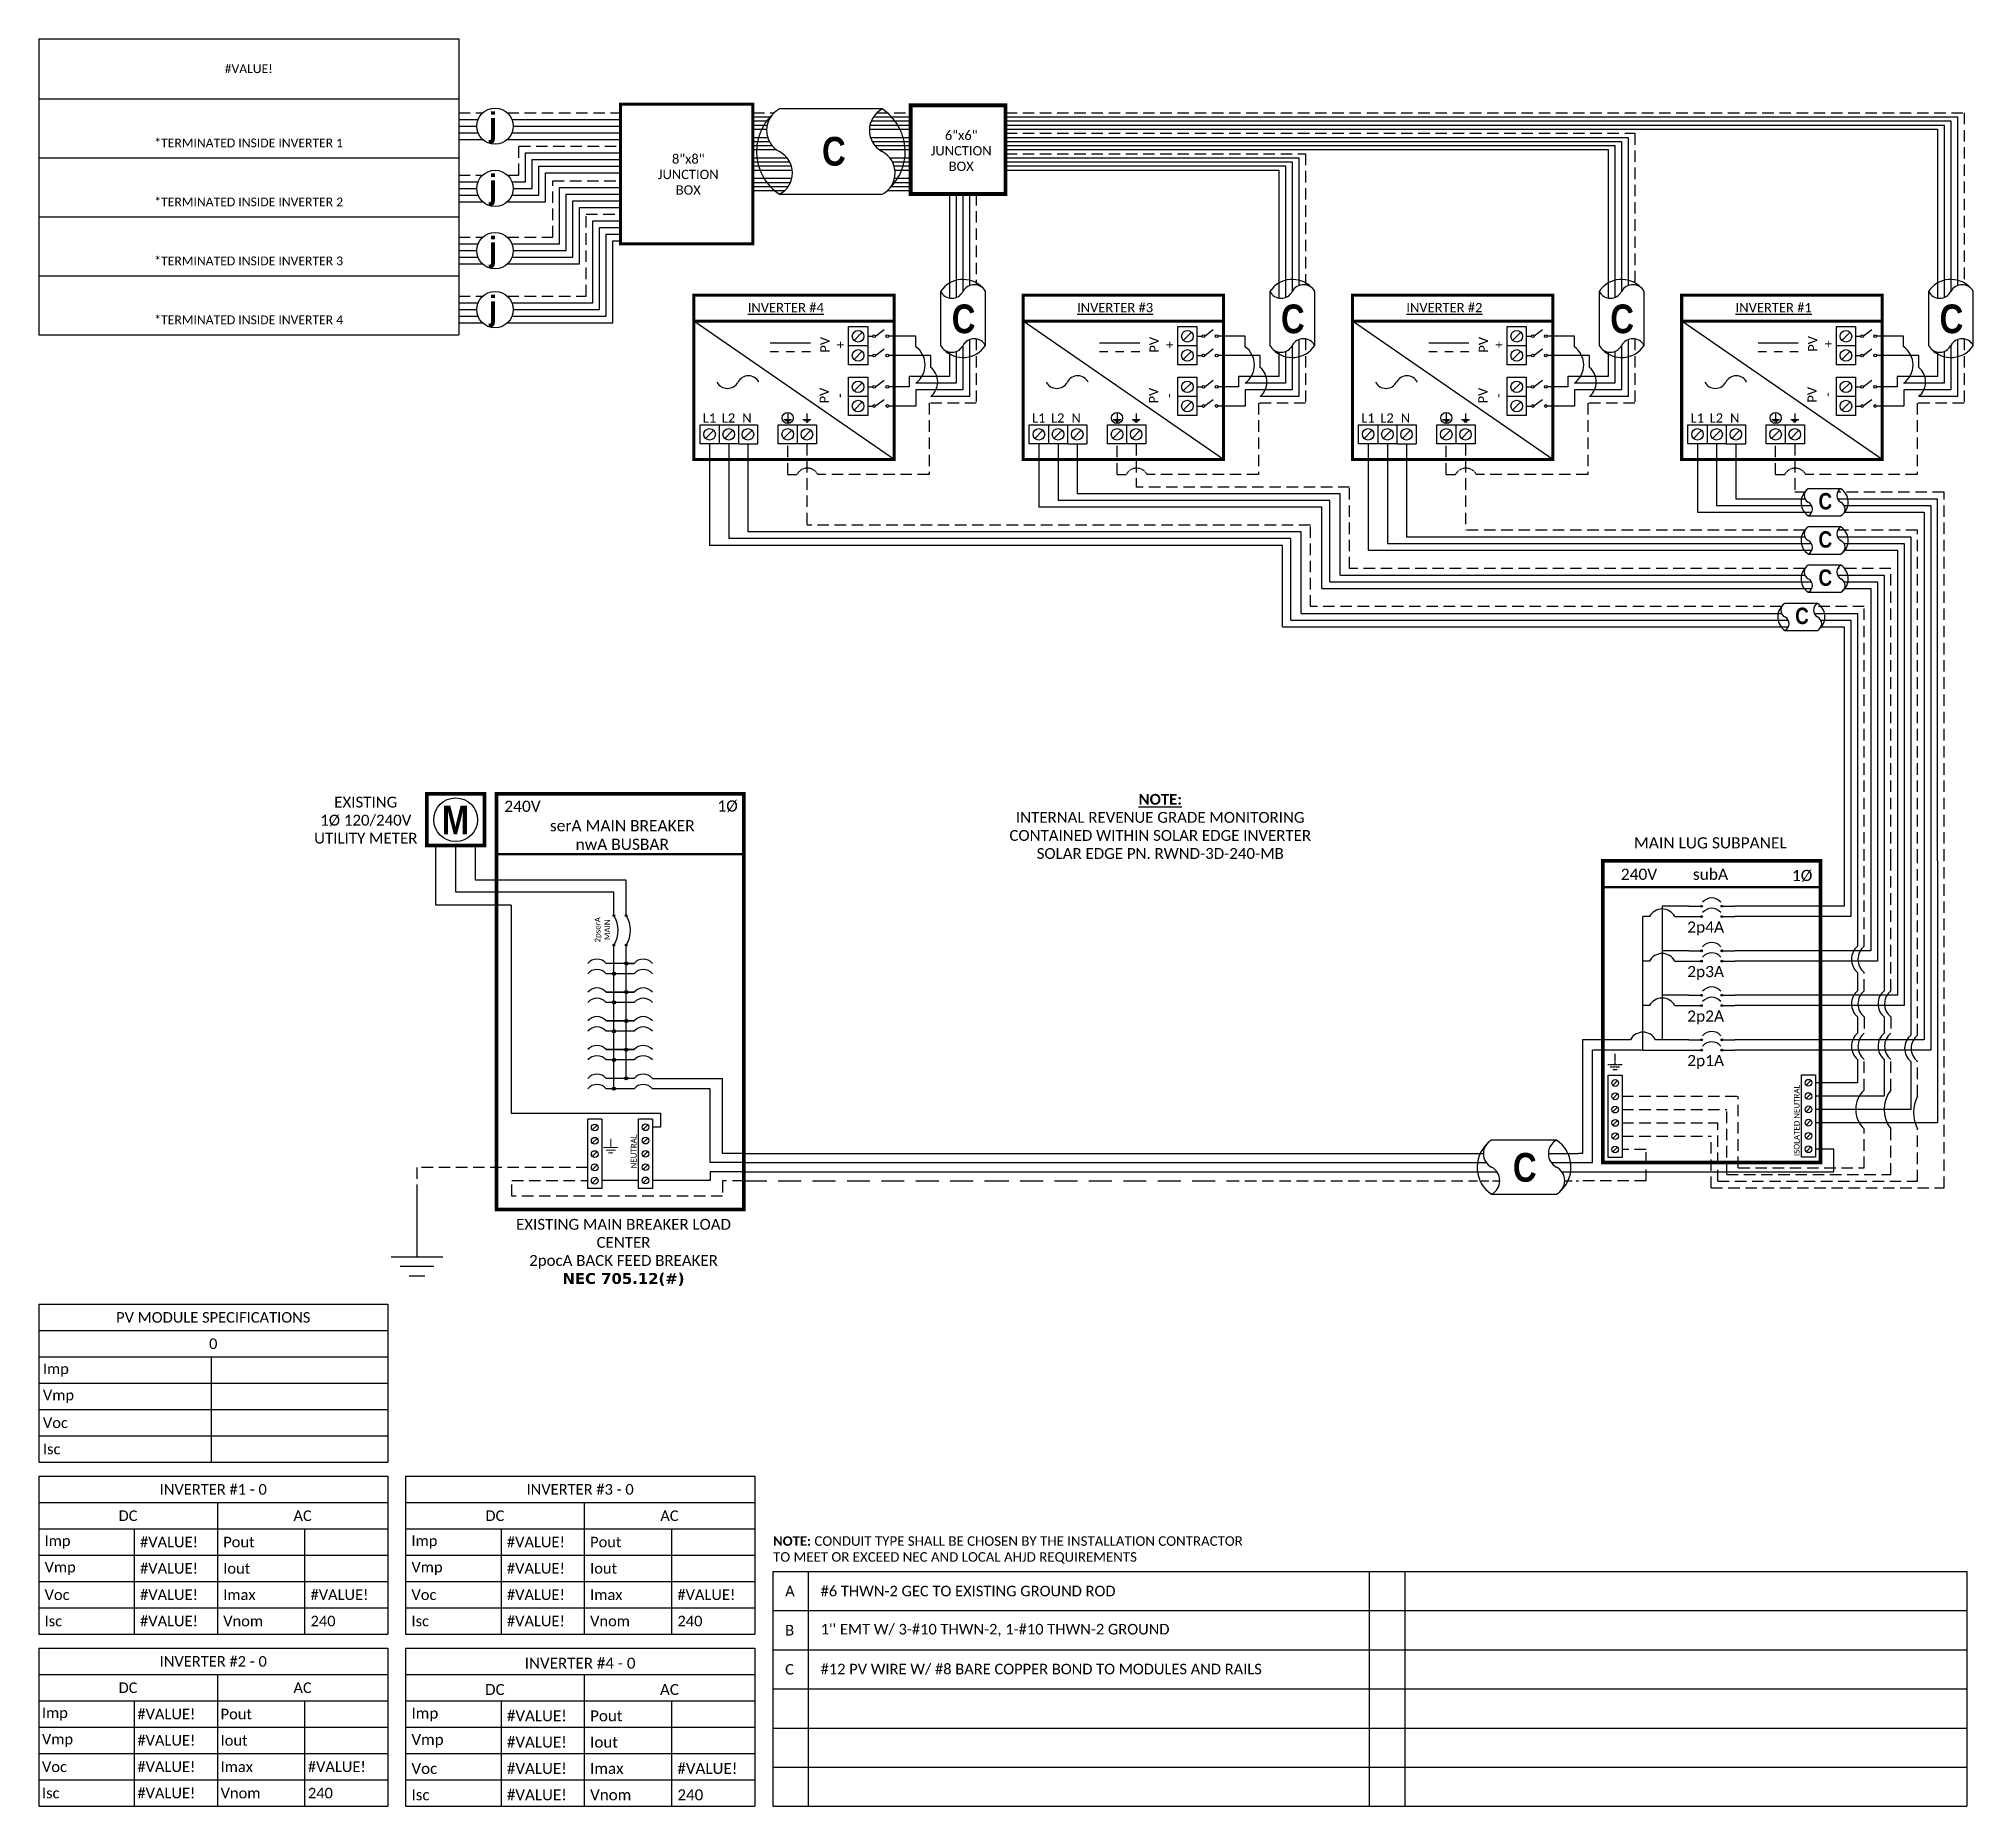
# Model space of a CAD drawing. Header units: feet. Extents: x 9097 to 9730, y 15288 to 15866.
import ezdxf

# ---------------------------------------------------------------- set-up
doc = ezdxf.new("R2010")
doc.units = ezdxf.units.FT
doc.header["$MEASUREMENT"] = 0
doc.linetypes.add('DASHED', pattern=[0.75, 0.5, -0.25])
doc.linetypes.add('HIDDEN', pattern=[0.375, 0.25, -0.125])
for name, color, linetype in [('ONE LINE BLOCKS', 7, 'Continuous'), ('TABLES', 7, 'Continuous'), ('TEXT', 7, 'Continuous'), ('Z - TITLEBLOCK TXT', 7, 'Continuous')]:
    doc.layers.add(name, color=color, linetype=linetype)
doc.styles.add('ONE LINE TXT', font='techb___.ttf')
doc.styles.get("Standard").update_dxf_attribs({"font": 'calibri.ttf'})

msp = doc.modelspace()

# ---------------------------------------------------------------- texts
at = {"color": 1, "linetype": 'Continuous'}
for s, p in [('%%UINVERTER #4', (9328.75, 15776.91)), ('%%UINVERTER #3', (9436.45, 15776.91)), ('%%UINVERTER #2', (9544.15, 15776.91)), ('%%UINVERTER #1', (9651.85, 15776.91))]:
    msp.add_text(s, height=3.0435, dxfattribs=at).set_placement(p)
at = {"color": 1, "linetype": 'Continuous', "attachment_point": 1, "style": 'ONE LINE TXT'}
for s, insert, char_height in [('{\\W1;\\C256;j}', (9244.18, 15842.28), 7.8078), ('{\\W1;\\C256;C}', (9353.04, 15834.27), 9.3833), ('{\\W1;\\C256;j}', (9244.18, 15821.92), 7.8078), ('{\\W1;\\C256;j}', (9244.18, 15801.55), 7.8078), ('{\\W1;\\C256;j}', (9244.18, 15782.26), 7.8078), ('{\\W1;\\C256;C}', (9395.46, 15779.45), 9.3833), ('{\\W1;\\C256;C}', (9503.15, 15779.45), 9.3833), ('{\\W1;\\C256;C}', (9610.85, 15779.45), 9.3833), ('{\\W1;\\C256;C}', (9718.55, 15779.45), 9.3833), ('{\\W1;\\C256;C}', (9678.96, 15717.78), 5.3651), ('{\\W1;\\C256;C}', (9678.96, 15705.28), 5.3651), ('{\\W1;\\C256;C}', (9678.96, 15692.78), 5.3651), ('{\\W1;\\C256;C}', (9671.33, 15680.28), 5.3651), ('{\\W1;\\C256;C}', (9579, 15501.87), 9.3833)]:
    msp.add_mtext_dynamic_manual_height_columns(s, width=0.1385, gutter_width=2.13, heights=[0], dxfattribs=dict(at, insert=insert, char_height=char_height))
at = {"color": 1, "insert": (9398.56, 15829.72), "char_height": 3.0435, "width": 0.3967, "attachment_point": 5}
msp.add_mtext('6"x6"  JUNCTION BOX  ', dxfattribs=at)
at = {"color": 1, "attachment_point": 5}
for s, width, gutter_width, insert, char_height in [('8"x8"  JUNCTION BOX ', 0.4767, 7.17, (9309.29, 15821.98), 3.0435), ('L1', 0.1481, 0.75, (9316.22, 15742.31), 3.043), ('L2', 0.1481, 0.75, (9322.43, 15742.34), 3.043), ('N', 0.1481, 0.75, (9328.47, 15742.29), 3.04), ('L1', 0.1481, 0.75, (9423.92, 15742.31), 3.043), ('L2', 0.1481, 0.75, (9430.13, 15742.34), 3.043), ('N', 0.1481, 0.75, (9436.17, 15742.29), 3.04), ('L1', 0.1481, 0.75, (9531.62, 15742.31), 3.043), ('L2', 0.1481, 0.75, (9537.83, 15742.34), 3.043), ('N', 0.1481, 0.75, (9543.87, 15742.29), 3.04), ('L1', 0.1481, 0.75, (9639.32, 15742.31), 3.043), ('L2', 0.1481, 0.75, (9645.53, 15742.34), 3.043), ('N', 0.1481, 0.75, (9651.56, 15742.29), 3.04)]:
    msp.add_mtext_dynamic_manual_height_columns(s, width=width, gutter_width=gutter_width, heights=[0], dxfattribs=dict(at, insert=insert, char_height=char_height))
at = {"color": 1, "char_height": 3.043, "attachment_point": 5, "rotation": 90}
for s, width, insert in [('PV +', 2.8378, (9356.5, 15766.27)), ('PV +', 2.8378, (9464.2, 15766.27)), ('PV +', 2.8378, (9571.9, 15766.27)), ('PV +', 2.8378, (9679.6, 15766.55)), ('PV -', 2.8013, (9356.31, 15749.65)), ('PV -', 2.8013, (9464.01, 15749.65)), ('PV -', 2.8013, (9571.71, 15749.65)), ('PV -', 2.8013, (9679.41, 15749.93))]:
    msp.add_mtext_dynamic_manual_height_columns(s, width=width, gutter_width=0.75, heights=[0], dxfattribs=dict(at, insert=insert))
at = {"color": 10, "insert": (9337.02, 15376.5), "char_height": 3.10896, "attachment_point": 1}
msp.add_mtext_dynamic_manual_height_columns('\\A1;{\\fCalibri|b1|i0|c0|p34;NOTE:} {\\A0;\\H1.0052x;CONDUIT TYPE SHALL BE CHOSEN BY THE INSTALLATION CONTRACTOR\\PTO MEET OR EXCEED NEC AND LOCAL AHJD REQUIREMENTS}', width=164.3528, gutter_width=0, heights=[9.89], dxfattribs=at)

# ---------------------------------------------------------------- blocks, each defined once
blk = doc.blocks.new('4inverterSub')
at = {"layer": 'ONE LINE BLOCKS', "linetype": 'Continuous'}
h = blk.add_hatch(color=1, dxfattribs=at)
h.dxf.hatch_style = 1
edge = h.paths.add_edge_path()
edge.add_arc((40.28, 89.85), 0.291, 0, 360)
h = blk.add_hatch(color=1, dxfattribs=at)
h.dxf.hatch_style = 1
edge = h.paths.add_edge_path()
edge.add_arc((46.96, 89.85), 0.291, 0, 360)
h = blk.add_hatch(color=1, dxfattribs=at)
h.dxf.hatch_style = 1
edge = h.paths.add_edge_path()
edge.add_arc((40.28, 86.47), 0.291, 0, 360)
h = blk.add_hatch(color=1, dxfattribs=at)
h.dxf.hatch_style = 1
edge = h.paths.add_edge_path()
edge.add_arc((46.96, 86.47), 0.291, 0, 360)
h = blk.add_hatch(color=1, dxfattribs=at)
h.dxf.hatch_style = 1
edge = h.paths.add_edge_path()
edge.add_arc((40.28, 75.29), 0.291, 0, 360)
h = blk.add_hatch(color=1, dxfattribs=at)
h.dxf.hatch_style = 1
edge = h.paths.add_edge_path()
edge.add_arc((40.28, 71.91), 0.291, 0, 360)
h = blk.add_hatch(color=1, dxfattribs=at)
h.dxf.hatch_style = 1
edge = h.paths.add_edge_path()
edge.add_arc((46.96, 75.29), 0.291, 0, 360)
h = blk.add_hatch(color=1, dxfattribs=at)
h.dxf.hatch_style = 1
edge = h.paths.add_edge_path()
edge.add_arc((46.96, 71.91), 0.291, 0, 360)
h = blk.add_hatch(color=1, dxfattribs=at)
h.dxf.hatch_style = 1
edge = h.paths.add_edge_path()
edge.add_arc((40.28, 60.73), 0.291, 0, 360)
h = blk.add_hatch(color=1, dxfattribs=at)
h.dxf.hatch_style = 1
edge = h.paths.add_edge_path()
edge.add_arc((40.28, 57.35), 0.291, 0, 360)
h = blk.add_hatch(color=1, dxfattribs=at)
h.dxf.hatch_style = 1
edge = h.paths.add_edge_path()
edge.add_arc((46.96, 60.73), 0.291, 0, 360)
h = blk.add_hatch(color=1, dxfattribs=at)
h.dxf.hatch_style = 1
edge = h.paths.add_edge_path()
edge.add_arc((46.96, 57.35), 0.291, 0, 360)
h = blk.add_hatch(color=1, dxfattribs=at)
h.dxf.hatch_style = 1
edge = h.paths.add_edge_path()
edge.add_arc((40.28, 46.17), 0.291, 0, 360)
h = blk.add_hatch(color=1, dxfattribs=at)
h.dxf.hatch_style = 1
edge = h.paths.add_edge_path()
edge.add_arc((46.96, 46.17), 0.291, 0, 360)
h = blk.add_hatch(color=1, dxfattribs=at)
h.dxf.hatch_style = 1
edge = h.paths.add_edge_path()
edge.add_arc((40.28, 42.79), 0.291, 0, 360)
h = blk.add_hatch(color=1, dxfattribs=at)
h.dxf.hatch_style = 1
edge = h.paths.add_edge_path()
edge.add_arc((46.96, 42.79), 0.291, 0, 360)
at = {"color": 7, "linetype": 'Continuous'}
for p, q in [((86.96, 104.75), (86.96, 89.85)), ((95.66, 104.75), (95.66, 75.29)), ((104.36, 104.75), (104.36, 60.73)), ((113.06, 104.75), (113.06, 46.17)), ((36.09, 89.85), (27.43, 89.85)), ((27.43, 89.85), (27.43, 75.29)), ((86.96, 89.85), (51.15, 89.85)), ((36.09, 75.29), (27.43, 75.29)), ((27.43, 75.29), (27.43, 60.73)), ((95.66, 75.29), (51.15, 75.29)), ((36.09, 60.73), (27.43, 60.73)), ((27.43, 60.73), (27.43, 46.17)), ((104.36, 60.73), (51.15, 60.73)), ((17.02, 46.17), (1.34, 46.17)), ((1.34, 46.17), (1.34, 9)), ((36.09, 46.17), (25.26, 46.17)), ((113.06, 46.17), (51.15, 46.17)), ((1.34, 9), (0, 9))]:
    blk.add_line(p, q, dxfattribs=at)
at = {"color": 10, "linetype": 'Continuous'}
for p, q in [((89.14, 104.75), (89.14, 86.47)), ((97.84, 104.75), (97.84, 71.91)), ((106.54, 104.75), (106.54, 57.35)), ((115.24, 104.75), (115.24, 42.79)), ((21.14, 71.91), (21.14, 86.47)), ((23.31, 86.47), (21.14, 86.47)), ((31.55, 86.47), (36.09, 86.47)), ((89.14, 86.47), (51.15, 86.47)), ((21.14, 57.35), (21.14, 71.91)), ((23.31, 71.91), (21.14, 71.91)), ((31.55, 71.91), (36.09, 71.91)), ((97.84, 71.91), (51.15, 71.91)), ((21.14, 42.79), (21.14, 57.35)), ((23.31, 57.35), (21.14, 57.35)), ((31.55, 57.35), (36.09, 57.35)), ((106.54, 57.35), (51.15, 57.35)), ((21.14, 42.79), (4.63, 42.79)), ((4.63, 6), (4.63, 42.79)), ((21.14, 42.79), (36.09, 42.79)), ((115.24, 42.79), (51.15, 42.79)), ((0, 6), (4.63, 6))]:
    blk.add_line(p, q, dxfattribs=at)
at = {"color": 253, "linetype": 'Continuous'}
for p, q in [((91.31, 104.75), (91.31, 76.78)), ((100.01, 104.75), (100.01, 62.22)), ((108.71, 104.75), (108.71, 47.66)), ((117.41, 104.75), (117.41, 19.06)), ((91.31, 68.22), (91.31, 62.22)), ((91.31, 53.66), (91.31, 48.33)), ((100.01, 53.66), (100.01, 48.33)), ((91.31, 39.78), (91.31, 32.11)), ((100.01, 39.78), (100.01, 27.76)), ((108.71, 39.1), (108.71, 23.41)), ((91.31, 32.11), (77.54, 32.11)), ((100.01, 27.76), (77.54, 27.76)), ((108.71, 23.41), (77.54, 23.41)), ((117.41, 19.06), (77.54, 19.06)), ((83.55, 10.36), (77.54, 10.36)), ((83.55, 3), (83.55, 10.36)), ((0, 3), (83.55, 3))]:
    blk.add_line(p, q, dxfattribs=at)
at = {"color": 10, "linetype": 'Continuous'}
for centre in [(27.43, 84.31), (27.43, 69.75), (27.43, 55.19)]:
    blk.add_arc(centre, 4.65, 27.66392, 152.33608, dxfattribs=at)
at = {"color": 253, "linetype": 'Continuous'}
for centre in [(94.89, 72.5), (94.89, 57.94), (103.59, 57.94), (94.89, 44.05), (103.59, 44.05), (112.29, 43.38)]:
    blk.add_arc(centre, 5.58, 129.92155, 230.07845, dxfattribs=at)
at = {"color": 7, "linetype": 'Continuous'}
blk.add_arc((21.14, 44.01), 4.65, 27.66392, 152.33608, dxfattribs=at)
at = {"layer": 'ONE LINE BLOCKS', "lineweight": 50}
blk.add_line((8.04, 96.05), (79.2, 96.05), dxfattribs=at)
at = {"layer": 'ONE LINE BLOCKS', "lineweight": 50, "const_width": 1.19}
blk.add_lwpolyline([(8.04, 6.01), (8.04, 104.75), (79.2, 104.75), (79.2, 6.01)], close=True, dxfattribs=at)
at = {"layer": 'TEXT', "color": 92, "linetype": 'HIDDEN', "ltscale": 15}
for p, q in [((93.49, 76.78), (93.49, 104.75)), ((102.19, 62.22), (102.19, 104.75)), ((110.89, 47.66), (110.89, 104.75)), ((119.59, -2.31), (119.59, 104.75)), ((93.49, 62.22), (93.49, 68.22)), ((93.49, 53.66), (93.49, 48.33)), ((102.19, 53.66), (102.19, 48.33)), ((93.49, 29.7), (93.49, 39.78)), ((102.19, 29.7), (102.19, 39.78)), ((110.89, 27.68), (110.89, 39.1)), ((14.31, 27.69), (52.3, 27.69)), ((52.3, 4.26), (52.3, 27.69)), ((14.31, 23.34), (48.52, 23.34)), ((14.31, 18.99), (45.6, 18.99)), ((45.6, -0.12), (45.6, 18.99)), ((48.52, 2.06), (48.52, 23.34)), ((14.31, 14.64), (43.39, 14.64)), ((43.39, -2.31), (43.39, 14.64)), ((93.49, 4.26), (93.49, 17.01)), ((102.19, 2.06), (102.19, 17.01)), ((110.89, -0.12), (110.89, 17.01)), ((22.14, 10.28), (14.31, 10.28)), ((22.14, 0), (22.14, 10.28)), ((22.14, 0), (0, 0)), ((48.52, 2.06), (102.19, 2.06)), ((52.3, 4.26), (93.49, 4.26)), ((43.39, -2.31), (119.59, -2.31)), ((45.6, -0.12), (110.89, -0.12))]:
    blk.add_line(p, q, dxfattribs=at)
at = {"layer": 'TEXT', "color": 92, "linetype": 'HIDDEN', "flags": 128}
for points in [[(9.6, 38.13), (14.28, 38.13)], [(11.94, 41.63), (11.94, 38.13)], [(13.47, 37.26), (10.41, 37.26)], [(12.65, 36.39), (11.22, 36.39)]]:
    blk.add_lwpolyline(points, dxfattribs=at)
at = {"layer": 'TEXT', "color": 92, "linetype": 'Continuous', "ltscale": 4}
for centre, radius, start, end in [((96.96, 72.5), 5.51, 129.05896, 230.94104), ((96.96, 57.94), 5.51, 129.05896, 230.94104), ((105.66, 57.94), 5.51, 129.05896, 230.94104), ((96.96, 44.05), 5.51, 129.05896, 230.94104), ((105.66, 44.05), 5.51, 129.05896, 230.94104), ((114.36, 43.38), 5.51, 129.05896, 230.94104), ((99.38, 23.36), 8.66, 132.88463, 227.11537), ((110.44, 23.36), 10.41, 142.44784, 217.55216), ((121.75, 22.35), 12.1, 153.82928, 206.17072)]:
    blk.add_arc(centre, radius, start, end, dxfattribs=at)
at = {"layer": 'Z - TITLEBLOCK TXT', "color": 1, "linetype": 'Continuous'}
for p, q in [((9.77, 7.69), (9.77, 34.63)), ((9.77, 34.63), (14.31, 34.63)), ((14.31, 34.63), (14.31, 7.69)), ((73, 7.76), (73, 34.71)), ((73, 34.71), (77.54, 34.71)), ((77.54, 34.71), (77.54, 7.76)), ((14.31, 7.69), (9.77, 7.69)), ((77.54, 7.76), (73, 7.76))]:
    blk.add_line(p, q, dxfattribs=at)
at = {"layer": 'Z - TITLEBLOCK TXT', "color": 4, "linetype": 'Continuous'}
for p, q in [((12.83, 32.82), (11.25, 31.25)), ((76.06, 32.9), (74.49, 31.32)), ((12.83, 28.47), (11.25, 26.9)), ((76.06, 28.54), (74.49, 26.97)), ((12.83, 24.12), (11.25, 22.55)), ((12.83, 19.77), (11.25, 18.2)), ((76.06, 24.19), (74.49, 22.62)), ((76.06, 19.84), (74.49, 18.27)), ((12.83, 15.42), (11.25, 13.85)), ((76.06, 15.49), (74.49, 13.92)), ((12.83, 11.07), (11.25, 9.5)), ((76.06, 11.14), (74.49, 9.57))]:
    blk.add_line(p, q, dxfattribs=at)
at = {"layer": 'Z - TITLEBLOCK TXT', "color": 1, "linetype": 'Continuous', "flags": 128}
for points in [[(36.09, 89.85), (40.28, 89.85)], [(36.09, 89.85), (40.28, 89.85)], [(46.96, 89.85), (51.15, 89.85)], [(36.09, 86.47), (40.28, 86.47)], [(36.09, 86.47), (40.28, 86.47)], [(46.96, 86.47), (51.15, 86.47)], [(36.09, 75.29), (40.28, 75.29)], [(36.09, 75.29), (40.28, 75.29)], [(36.09, 71.91), (40.28, 71.91)], [(36.09, 71.91), (40.28, 71.91)], [(46.96, 75.29), (51.15, 75.29)], [(46.96, 71.91), (51.15, 71.91)], [(36.09, 60.73), (40.28, 60.73)], [(36.09, 60.73), (40.28, 60.73)], [(36.09, 57.35), (40.28, 57.35)], [(36.09, 57.35), (40.28, 57.35)], [(46.96, 60.73), (51.15, 60.73)], [(46.96, 57.35), (51.15, 57.35)], [(36.09, 46.17), (40.28, 46.17)], [(36.09, 46.17), (40.28, 46.17)], [(46.96, 46.17), (51.15, 46.17)], [(36.09, 42.79), (40.28, 42.79)], [(36.09, 42.79), (40.28, 42.79)], [(46.96, 42.79), (51.15, 42.79)]]:
    blk.add_lwpolyline(points, dxfattribs=at)
at = {"layer": 'Z - TITLEBLOCK TXT', "color": 1, "linetype": 'Continuous'}
for centre in [(40.28, 89.85), (46.96, 89.85), (40.28, 86.47), (46.96, 86.47), (40.28, 75.29), (40.28, 71.91), (46.96, 75.29), (46.96, 71.91), (40.28, 60.73), (40.28, 57.35), (46.96, 60.73), (46.96, 57.35), (40.28, 46.17), (46.96, 46.17), (40.28, 42.79), (46.96, 42.79)]:
    blk.add_circle(centre, 0.291, dxfattribs=at)
at = {"layer": 'Z - TITLEBLOCK TXT', "color": 4, "linetype": 'Continuous'}
for centre in [(12.04, 32.04), (75.27, 32.11), (12.04, 27.69), (75.27, 27.76), (12.04, 23.34), (12.04, 18.99), (75.27, 23.41), (75.27, 19.06), (12.04, 14.64), (75.27, 14.71), (12.04, 10.28), (75.27, 10.36)]:
    blk.add_circle(centre, 1.11, dxfattribs=at)
at = {"layer": 'Z - TITLEBLOCK TXT', "color": 1, "linetype": 'Continuous'}
for centre in [(43.62, 88.65), (43.62, 85.27), (43.62, 74.09), (43.62, 70.71), (43.62, 59.53), (43.62, 56.15), (43.62, 44.97), (43.62, 41.59)]:
    blk.add_arc(centre, 3.93, 40.3392, 139.6608, dxfattribs=at)
at = {"layer": 'TABLES', "color": 1, "linetype": 'Continuous'}
for s, p in [('2p4A', (35.59, 81.23)), ('2p3A', (35.59, 66.67)), ('2p2A', (35.59, 52.11)), ('2p1A', (35.59, 37.55))]:
    blk.add_text(s, height=3.658, dxfattribs=at).set_placement(p)
at = {"layer": 'TABLES', "color": 4, "linetype": 'Continuous'}
blk.add_text('ISOLATED NEUTRAL', height=1.8743, rotation=90, dxfattribs=at).set_placement((72.35, 8.12))
at = {"layer": 'TEXT', "color": 1, "attachment_point": 5}
for s, width, gutter_width, insert, char_height in [('MAIN LUG SUBPANEL ', 62.3984, 7.17, (43.17, 110.58), 3.6576), ('240V', 0.1481, 0.75, (19.83, 100.3), 3.658), ('subA', 0.1481, 0.75, (43.21, 100.3), 3.658), ('1Ø', 0.1481, 0.75, (73.19, 99.79), 3.658)]:
    blk.add_mtext_dynamic_manual_height_columns(s, width=width, gutter_width=gutter_width, heights=[0], dxfattribs=dict(at, insert=insert, char_height=char_height))
blk = doc.blocks.new('*U16')
at = {"color": 7, "linetype": 'Continuous'}
for p, q in [((-7.14, 13.31), (-28.39, 13.31)), ((-28.39, -4.31), (-7.14, -4.31))]:
    blk.add_line(p, q, dxfattribs=at)
at = {"color": 7}
for p, q in [((-35.53, 9), (-31.05, 9)), ((-9.81, 9), (0, 9))]:
    blk.add_line(p, q, dxfattribs=at)
at = {"color": 10}
for p, q in [((-35.53, 6), (-30.11, 6)), ((-8.87, 6), (0, 6))]:
    blk.add_line(p, q, dxfattribs=at)
at = {"color": 253}
for p, q in [((-35.53, 3), (-26.66, 3)), ((-5.41, 3), (0, 3))]:
    blk.add_line(p, q, dxfattribs=at)
at = {"color": 92, "linetype": 'HIDDEN', "ltscale": 10}
for p, q in [((-4.48, 0), (0, 0)), ((-35.53, 0), (-25.72, 0))]:
    blk.add_line(p, q, dxfattribs=at)
at = {"linetype": 'Continuous'}
for centre, start, end in [((-26.08, 8.91), 117.66392, 242.33608), ((-4.83, 8.91), 117.66392, 242.33608), ((-30.7, 0.09), 297.66392, 62.33608), ((-9.45, 0.09), 297.66392, 62.33608)]:
    blk.add_arc(centre, 4.98, start, end, dxfattribs=at)
at = {"color": 7, "linetype": 'Continuous'}
for centre, start, end in [((-12.99, 4.5), 313.97324, 56.42648), ((-22.54, 4.5), 133.97324, 236.42648)]:
    blk.add_arc(centre, 10.58, start, end, dxfattribs=at)
blk = doc.blocks.new('*U23')
at = {"color": 7}
blk.add_line((-79.14, 9), (0, 9), dxfattribs=at)
at = {"color": 10}
blk.add_line((-79.14, 6), (0, 6), dxfattribs=at)
at = {"color": 253}
blk.add_line((-79.14, 3), (0, 3), dxfattribs=at)
at = {"color": 92, "linetype": 'HIDDEN', "ltscale": 15}
blk.add_line((-79.14, 0), (0, 0), dxfattribs=at)
blk = doc.blocks.new('*U24')
at = {"color": 7}
blk.add_line((-79.14, 9), (0, 9), dxfattribs=at)
at = {"color": 10}
blk.add_line((-79.14, 6), (0, 6), dxfattribs=at)
at = {"color": 253}
blk.add_line((-79.14, 3), (0, 3), dxfattribs=at)
at = {"color": 92, "linetype": 'DASHED', "ltscale": 15}
blk.add_line((-79.14, 0), (0, 0), dxfattribs=at)
blk = doc.blocks.new('*U27')
at = {"color": 7}
blk.add_line((-79.14, 9), (0, 9), dxfattribs=at)
at = {"color": 10}
blk.add_line((-79.14, 6), (0, 6), dxfattribs=at)
at = {"color": 253}
blk.add_line((-79.14, 3), (0, 3), dxfattribs=at)
at = {"color": 92, "linetype": 'DASHED', "ltscale": 15}
blk.add_line((-79.14, 0), (0, 0), dxfattribs=at)
at = {"color": 1, "insert": (-22.08, 115.96), "char_height": 3.5433, "attachment_point": 5}
blk.add_mtext_dynamic_manual_height_columns('{\\fCalibri|b1|i0|c0|p34;\\LNOTE:\\P}INTERNAL REVENUE GRADE MONITORING\\PCONTAINED WITHIN SOLAR EDGE INVERTER\\PSOLAR EDGE PN. RWND-3D-240-MB', width=99.534, gutter_width=7.17, heights=[0], dxfattribs=at)
blk = doc.blocks.new('breakerPanel')
at = {"linetype": 'Continuous'}
h = blk.add_hatch(color=1, dxfattribs=at)
h.dxf.hatch_style = 1
edge = h.paths.add_edge_path()
edge.add_arc((-42.47, 86.8), 0.291, 0, 360)
h = blk.add_hatch(color=1, dxfattribs=at)
h.dxf.hatch_style = 1
edge = h.paths.add_edge_path()
edge.add_arc((-38.44, 86.8), 0.291, 0, 360)
h = blk.add_hatch(color=1, dxfattribs=at)
h.dxf.hatch_style = 1
edge = h.paths.add_edge_path()
edge.add_arc((-42.47, 77.16), 0.291, 0, 360)
h = blk.add_hatch(color=1, dxfattribs=at)
h.dxf.hatch_style = 1
edge = h.paths.add_edge_path()
edge.add_arc((-38.44, 77.16), 0.291, 0, 360)
h = blk.add_hatch(color=1, dxfattribs=at)
h.dxf.hatch_style = 1
edge = h.paths.add_edge_path()
edge.add_arc((-38.44, 71.16), 0.528, 0, 360)
h = blk.add_hatch(color=1, dxfattribs=at)
h.dxf.hatch_style = 1
edge = h.paths.add_edge_path()
edge.add_arc((-42.47, 67.78), 0.528, 0, 360)
h = blk.add_hatch(color=1, dxfattribs=at)
h.dxf.hatch_style = 1
edge = h.paths.add_edge_path()
edge.add_arc((-42.47, 58.38), 0.528, 0, 360)
h = blk.add_hatch(color=1, dxfattribs=at)
h.dxf.hatch_style = 1
edge = h.paths.add_edge_path()
edge.add_arc((-38.44, 61.76), 0.528, 0, 360)
h = blk.add_hatch(color=1, dxfattribs=at)
h.dxf.hatch_style = 1
edge = h.paths.add_edge_path()
edge.add_arc((-38.44, 52.36), 0.528, 0, 360)
h = blk.add_hatch(color=1, dxfattribs=at)
h.dxf.hatch_style = 1
edge = h.paths.add_edge_path()
edge.add_arc((-42.47, 48.98), 0.528, 0, 360)
h = blk.add_hatch(color=1, dxfattribs=at)
h.dxf.hatch_style = 1
edge = h.paths.add_edge_path()
edge.add_arc((-42.47, 39.58), 0.528, 0, 360)
h = blk.add_hatch(color=1, dxfattribs=at)
h.dxf.hatch_style = 1
edge = h.paths.add_edge_path()
edge.add_arc((-38.44, 42.95), 0.528, 0, 360)
h = blk.add_hatch(color=1, dxfattribs=at)
h.dxf.hatch_style = 1
edge = h.paths.add_edge_path()
edge.add_arc((-38.44, 33.55), 0.528, 0, 360)
h = blk.add_hatch(color=1, dxfattribs=at)
h.dxf.hatch_style = 1
edge = h.paths.add_edge_path()
edge.add_arc((-42.47, 30.17), 0.528, 0, 360)
at = {"color": 253, "linetype": 'Continuous'}
for p, q in [((-100.73, 90.2), (-100.73, 109.7)), ((-76.04, 90.2), (-100.73, 90.2)), ((-76.04, 90.2), (-76.04, 22.16)), ((-76.04, 22.16), (-27.25, 22.16)), ((-27.25, 22.16), (-27.25, 17.57)), ((-27.25, 17.57), (-29.89, 17.57)), ((-11.01, 0.16), (-29.89, 0.16)), ((0, 3), (-11.01, 3)), ((-11.01, 3), (-11.01, 0.16))]:
    blk.add_line(p, q, dxfattribs=at)
at = {"color": 10, "linetype": 'Continuous'}
for p, q in [((-94.24, 94.51), (-94.24, 109.7)), ((-42.47, 94.51), (-94.24, 94.51)), ((-42.47, 87.09), (-42.47, 94.51)), ((-42.47, 30.17), (-42.47, 76.87)), ((-35.88, 67.78), (-45.04, 67.78)), ((-35.88, 58.38), (-45.04, 58.38)), ((-35.88, 48.98), (-45.04, 48.98)), ((-35.88, 39.58), (-45.04, 39.58)), ((-35.88, 30.17), (-45.04, 30.17)), ((-10.98, 30.17), (-29.89, 30.17)), ((-10.98, 6), (-10.98, 30.17)), ((0, 6), (-10.98, 6))]:
    blk.add_line(p, q, dxfattribs=at)
at = {"color": 7, "linetype": 'Continuous'}
for p, q in [((-87.75, 98.34), (-87.75, 109.7)), ((-38.44, 98.34), (-87.75, 98.34)), ((-38.44, 87.09), (-38.44, 98.34)), ((-38.44, 61.76), (-38.44, 76.87)), ((-35.88, 71.16), (-45.04, 71.16)), ((-38.44, 71.16), (-35.88, 71.16)), ((-45.04, 61.76), (-35.88, 61.76)), ((-35.88, 61.76), (-45.04, 61.76)), ((-38.44, 52.36), (-38.44, 61.76)), ((-45.04, 52.36), (-35.88, 52.36)), ((-35.88, 52.36), (-45.04, 52.36)), ((-38.44, 42.95), (-38.44, 52.36)), ((-45.04, 42.95), (-35.88, 42.95)), ((-35.88, 42.95), (-45.04, 42.95)), ((-38.44, 33.55), (-38.44, 42.95)), ((-35.88, 33.55), (-45.04, 33.55)), ((-6.96, 9), (-6.96, 33.55))]:
    blk.add_line(p, q, dxfattribs=at)
at = {"lineweight": 50}
blk.add_line((-80.92, 106.95), (0, 106.95), dxfattribs=at)
at = {"color": 7}
for p, q in [((-29.89, 33.55), (-6.96, 33.55)), ((0, 9), (-6.96, 9))]:
    blk.add_line(p, q, dxfattribs=at)
at = {"color": 1, "linetype": 'Continuous'}
for p, q in [((-51.03, -2.51), (-51.03, 20.23)), ((-46.49, 20.23), (-51.03, 20.23)), ((-46.49, 20.23), (-46.49, -2.51)), ((-34.43, -2.43), (-34.43, 20.16)), ((-29.89, 20.16), (-34.43, 20.16)), ((-29.89, 20.16), (-29.89, -2.43)), ((-46.49, -2.51), (-51.03, -2.51)), ((-29.89, -2.43), (-34.43, -2.43))]:
    blk.add_line(p, q, dxfattribs=at)
at = {"color": 4, "linetype": 'Continuous'}
for p, q in [((-47.97, 18.28), (-49.55, 16.71)), ((-47.97, 13.93), (-49.55, 12.36)), ((-31.37, 18.35), (-32.94, 16.78)), ((-31.37, 14), (-32.94, 12.43)), ((-47.97, 9.58), (-49.55, 8.01)), ((-31.37, 9.65), (-32.94, 8.08)), ((-47.97, 5.23), (-49.55, 3.66)), ((-47.97, 0.88), (-49.55, -0.69)), ((-31.37, 5.3), (-32.94, 3.73)), ((-31.37, 0.95), (-32.94, -0.62))]:
    blk.add_line(p, q, dxfattribs=at)
at = {"color": 92, "linetype": 'HIDDEN', "ltscale": 15}
for p, q in [((-51.03, 4.44), (-106.89, 4.44)), ((-106.89, 4.44), (-106.89, -4.87)), ((-75.84, -4.96), (-75.84, 0.09)), ((-75.84, 0.09), (-51.03, 0.09)), ((0, 0), (-6.96, 0)), ((-6.96, -4.96), (-75.84, -4.96)), ((-6.96, 0), (-6.96, -4.96))]:
    blk.add_line(p, q, dxfattribs=at)
at = {"color": 92, "linetype": 'Continuous', "ltscale": 15}
blk.add_line((-34.43, 0.09), (-46.49, 0.09), dxfattribs=at)
at = {"color": 92, "ltscale": 15}
blk.add_line((-106.89, -4.87), (-106.89, -24.84), dxfattribs=at)
at = {"lineweight": 50, "const_width": 1.19}
for points in [[(-103.67, 109.7), (-103.67, 126.59), (-84.82, 126.59), (-84.82, 109.7)], [(-80.92, -9.3), (-80.92, 126.59), (0, 126.59), (0, -9.3)]]:
    blk.add_lwpolyline(points, close=True, dxfattribs=at)
at = {"color": 92, "linetype": 'Continuous', "lineweight": 5, "ltscale": 0.05, "flags": 128}
for points in [[(-43.54, 13.81), (-43.54, 10.97)], [(-45.88, 10.97), (-41.2, 10.97)], [(-42.01, 10.1), (-45.07, 10.1)], [(-42.82, 9.23), (-44.25, 9.23)]]:
    blk.add_lwpolyline(points, dxfattribs=at)
at = {"color": 92, "linetype": 'Continuous', "ltscale": 4, "flags": 128}
for points in [[(-115.37, -24.84), (-98.41, -24.84)], [(-101.35, -27.98), (-112.43, -27.98)], [(-104.29, -31.12), (-109.49, -31.12)]]:
    blk.add_lwpolyline(points, dxfattribs=at)
at = {"linetype": 'Continuous'}
blk.add_circle((-94.24, 118.15), 7.15, dxfattribs=at)
at = {"color": 1, "linetype": 'Continuous'}
for centre, radius in [((-42.47, 86.8), 0.291), ((-38.44, 86.8), 0.291), ((-42.47, 77.16), 0.291), ((-38.44, 77.16), 0.291), ((-38.44, 71.16), 0.528), ((-42.47, 67.78), 0.528), ((-42.47, 58.38), 0.528), ((-38.44, 61.76), 0.528), ((-38.44, 52.36), 0.528), ((-42.47, 48.98), 0.528), ((-42.47, 39.58), 0.528), ((-38.44, 42.95), 0.528), ((-38.44, 33.55), 0.528), ((-42.47, 30.17), 0.528)]:
    blk.add_circle(centre, radius, dxfattribs=at)
at = {"color": 4, "linetype": 'Continuous'}
for centre in [(-48.76, 17.49), (-48.76, 13.14), (-32.16, 17.57), (-32.16, 13.21), (-48.76, 8.79), (-32.16, 8.86), (-48.76, 4.44), (-48.76, 0.09), (-32.16, 4.51), (-32.16, 0.16)]:
    blk.add_circle(centre, 1.11, dxfattribs=at)
at = {"color": 1, "linetype": 'Continuous'}
for centre, radius, start, end in [((-50.14, 81.98), 9.06, 327.87082, 32.12918), ((-46.11, 81.98), 9.06, 327.87082, 32.12918), ((-48.03, 68.62), 3.93, 40.3392, 139.6608), ((-32.88, 68.62), 3.93, 40.3392, 139.6608), ((-48.03, 65.24), 3.93, 40.3392, 139.6608), ((-32.88, 65.24), 3.93, 40.3392, 139.6608), ((-48.03, 59.21), 3.93, 40.3392, 139.6608), ((-48.03, 55.84), 3.93, 40.3392, 139.6608), ((-32.88, 59.21), 3.93, 40.3392, 139.6608), ((-32.88, 55.84), 3.93, 40.3392, 139.6608), ((-48.03, 49.81), 3.93, 40.3392, 139.6608), ((-32.88, 49.81), 3.93, 40.3392, 139.6608), ((-48.03, 46.43), 3.93, 40.3392, 139.6608), ((-48.03, 40.41), 3.93, 40.3392, 139.6608), ((-32.88, 46.43), 3.93, 40.3392, 139.6608), ((-32.88, 40.41), 3.93, 40.3392, 139.6608), ((-48.03, 37.03), 3.93, 40.3392, 139.6608), ((-32.88, 37.03), 3.93, 40.3392, 139.6608), ((-48.03, 31.01), 3.93, 40.3392, 139.6608), ((-32.88, 31.01), 3.93, 40.3392, 139.6608), ((-48.03, 27.63), 3.93, 40.3392, 139.6608), ((-32.88, 27.63), 3.93, 40.3392, 139.6608)]:
    blk.add_arc(centre, radius, start, end, dxfattribs=at)
at = {"color": 253, "linetype": 'Continuous', "style": 'ONE LINE TXT'}
blk.add_text('M', height=9.38, dxfattribs=at).set_placement((-98.8, 113.43))
at = {"color": 4, "linetype": 'Continuous'}
blk.add_text('NEUTRAL', height=1.874, rotation=90, dxfattribs=at).set_placement((-35.08, 4.08))
at = {"color": 1, "attachment_point": 5}
for s, width, gutter_width, heights, insert, char_height in [('EXISTING\\P1Ø 120/240V UTILITY METER', 37.8067, 7.17, [0], (-123.64, 118), 3.5433), ('240V', 0.1481, 0.75, [0], (-72.39, 122.54), 3.658), ('1Ø', 0.1481, 0.75, [0], (-5.31, 122.54), 3.658), ('serA MAIN BREAKER\\PnwA BUSBAR', 72.4998, 0.75, [0], (-39.75, 113.14), 3.6576), ('EXISTING MAIN BREAKER LOAD CENTER\\P2pocA BACK FEED BREAKER \\P{\\fVerdana|b1|i0|c0|p34;NEC 705.12(#)}', 79.2627, 97.94, [154.49], (-39.35, -23.38), 3.5433)]:
    blk.add_mtext_dynamic_manual_height_columns(s, width=width, gutter_width=gutter_width, heights=heights, dxfattribs=dict(at, insert=insert, char_height=char_height))
at = {"color": 4, "linetype": 'Continuous', "insert": (-46.25, 82.15), "char_height": 1.874, "attachment_point": 5, "rotation": 90}
blk.add_mtext_dynamic_manual_height_columns('2pserA\\PMAIN', width=0.1481, gutter_width=0.75, heights=[0], dxfattribs=at)
blk = doc.blocks.new('*U26')
at = {"color": 7}
blk.add_blockref('breakerPanel', (0, 0), dxfattribs=at)
blk = doc.blocks.new('*T15')
at = {"color": 0, "lineweight": -2, "transparency": 16777216}
for p, q in [((0, 0), (114.19, 0)), ((0, 0), (0, -51.69)), ((114.19, 0), (114.19, -51.69)), ((0, -8.62), (114.19, -8.62)), ((0, -17.23), (114.19, -17.23)), ((56.41, -17.23), (56.41, -51.69)), ((0, -25.85), (114.19, -25.85)), ((0, -34.46), (114.19, -34.46)), ((0, -43.08), (114.19, -43.08)), ((0, -51.69), (114.19, -51.69))]:
    blk.add_line(p, q, dxfattribs=at)
at = {"color": 0, "linetype": 'Continuous', "transparency": 16777216, "char_height": 3.4544}
for s, insert, width, attachment_point in [('{\\fCalibri|b0|i0|c0;PV MODULE SPECIFICATIONS', (57.09, -4.31), 111.433, 5), ('{\\fCalibri|b0|i0|c0;0', (57.09, -12.92), 111.433, 5), ('{\\fCalibri|b0|i0|c0;Imp', (1.38, -21.54), 53.6551, 4), ('{\\fCalibri|b0|i0|c0;', (57.78, -21.54), 55.0254, 4), ('{\\fCalibri|b0|i0|c0;Vmp', (1.38, -30.15), 53.6551, 4), ('{\\fCalibri|b0|i0|c0;', (57.78, -30.15), 55.0254, 4), ('{\\fCalibri|b0|i0|c0;Voc', (1.38, -38.77), 53.6551, 4), ('{\\fCalibri|b0|i0|c0;', (57.78, -38.77), 55.0254, 4), ('{\\fCalibri|b0|i0|c0;Isc', (1.38, -47.39), 53.6551, 4), ('{\\fCalibri|b0|i0|c0;', (57.78, -47.39), 55.0254, 4)]:
    blk.add_mtext(s, dxfattribs=dict(at, insert=insert, width=width, attachment_point=attachment_point))
blk = doc.blocks.new('*T21')
at = {"color": 9, "linetype": 'ByBlock', "lineweight": 30, "true_color": 0xa7bfde, "transparency": 16777216}
blk.add_line((0, 0), (114.19, 0), dxfattribs=at)
at = {"color": 0, "linetype": 'ByBlock', "lineweight": -2, "transparency": 16777216}
for p, q in [((0, 0), (0, -51.7)), ((114.19, 0), (114.19, -51.7)), ((0, -8.62), (114.19, -8.62)), ((58.43, -8.62), (58.43, -51.7)), ((0, -17.23), (114.19, -17.23)), ((31.22, -17.23), (31.22, -51.7)), ((86.98, -17.23), (86.98, -51.7)), ((0, -25.85), (114.19, -25.85)), ((0, -34.47), (114.19, -34.47)), ((0, -43.08), (114.19, -43.08)), ((0, -51.7), (114.19, -51.7))]:
    blk.add_line(p, q, dxfattribs=at)
at = {"color": 0, "transparency": 16777216, "char_height": 3.5705}
for s, insert, width, attachment_point in [('{\\fCalibri|b0|i0|c0;INVERTER #4 - 0', (57.09, -6.69), 110.3293, 8), ('{\\fCalibri|b0|i0|c0;DC', (29.22, -15.31), 54.5755, 8), ('{\\fCalibri|b0|i0|c0;AC', (86.31, -15.31), 51.8976, 8), ('{\\fCalibri|b0|i0|c0;Imp', (1.93, -23.92), 27.3681, 7), ('{\\fCalibri|b0|i0|c0;#VALUE!', (33.15, -23.92), 23.3513, 7), ('{\\fCalibri|b0|i0|c0;Pout', (60.36, -23.92), 24.6902, 7), ('{\\fCalibri|b0|i0|c0;', (88.91, -23.92), 23.3513, 7), ('{\\fCalibri|b0|i0|c0;Vmp', (1.93, -32.54), 27.3681, 7), ('{\\fCalibri|b0|i0|c0;#VALUE!', (33.15, -32.54), 23.3513, 7), ('{\\fCalibri|b0|i0|c0;Iout', (60.36, -32.54), 24.6902, 7), ('{\\fCalibri|b0|i0|c0;Voc', (1.93, -41.16), 27.3681, 7), ('{\\fCalibri|b0|i0|c0;#VALUE!', (33.15, -41.16), 23.3513, 7), ('{\\fCalibri|b0|i0|c0;Imax', (60.36, -41.16), 24.6902, 7), ('{\\fCalibri|b0|i0|c0;', (88.91, -32.54), 23.3513, 7), ('{\\fCalibri|b0|i0|c0;#VALUE!', (88.91, -41.16), 23.3513, 7), ('{\\fCalibri|b0|i0|c0;Isc', (1.93, -49.77), 27.3681, 7), ('{\\fCalibri|b0|i0|c0;#VALUE!', (33.15, -49.77), 23.3513, 7), ('{\\fCalibri|b0|i0|c0;Vnom', (60.36, -49.77), 24.6902, 7), ('{\\fCalibri|b0|i0|c0;240', (88.91, -49.77), 23.3513, 7)]:
    blk.add_mtext(s, dxfattribs=dict(at, insert=insert, width=width, attachment_point=attachment_point))
blk = doc.blocks.new('*T18')
at = {"color": 0, "lineweight": -2, "transparency": 16777216}
for p, q in [((0, 0), (114.19, 0)), ((0, 0), (0, -51.7)), ((114.19, 0), (114.19, -51.7)), ((0, -8.62), (114.19, -8.62)), ((58.43, -8.62), (58.43, -51.7)), ((0, -17.23), (114.19, -17.23)), ((31.22, -17.23), (31.22, -51.7)), ((86.98, -17.23), (86.98, -51.7)), ((0, -25.85), (114.19, -25.85)), ((0, -34.47), (114.19, -34.47)), ((0, -43.08), (114.19, -43.08)), ((0, -51.7), (114.19, -51.7))]:
    blk.add_line(p, q, dxfattribs=at)
at = {"color": 0, "linetype": 'Continuous', "transparency": 16777216, "char_height": 3.4544}
for s, insert, width, attachment_point in [('{\\fCalibri|b0|i0|c0;INVERTER #1 - 0', (57.09, -4.31), 110.3293, 5), ('{\\fCalibri|b0|i0|c0;DC', (29.22, -12.93), 54.5755, 5), ('{\\fCalibri|b0|i0|c0;AC', (86.31, -12.93), 51.8976, 5), ('{\\fCalibri|b0|i0|c0;Imp', (1.93, -21.54), 27.3681, 4), ('{\\fCalibri|b0|i0|c0;#VALUE!', (33.15, -21.54), 23.3513, 4), ('{\\fCalibri|b0|i0|c0;Pout', (60.36, -21.54), 24.6902, 4), ('{\\fCalibri|b0|i0|c0;', (88.91, -21.54), 23.3513, 4), ('{\\fCalibri|b0|i0|c0;Vmp', (1.93, -30.16), 27.3681, 4), ('{\\fCalibri|b0|i0|c0;#VALUE!', (33.15, -30.16), 23.3513, 4), ('{\\fCalibri|b0|i0|c0;Iout', (60.36, -30.16), 24.6902, 4), ('{\\fCalibri|b0|i0|c0;', (88.91, -30.16), 23.3513, 4), ('{\\fCalibri|b0|i0|c0;Voc', (1.93, -38.78), 27.3681, 4), ('{\\fCalibri|b0|i0|c0;#VALUE!', (33.15, -38.78), 23.3513, 4), ('{\\fCalibri|b0|i0|c0;Imax', (60.36, -38.78), 24.6902, 4), ('{\\fCalibri|b0|i0|c0;#VALUE!', (88.91, -38.78), 23.3513, 4), ('{\\fCalibri|b0|i0|c0;Isc', (1.93, -47.39), 27.3681, 4), ('{\\fCalibri|b0|i0|c0;#VALUE!', (33.15, -47.39), 23.3513, 4), ('{\\fCalibri|b0|i0|c0;Vnom', (60.36, -47.39), 24.6902, 4), ('{\\fCalibri|b0|i0|c0;240', (88.91, -47.39), 23.3513, 4)]:
    blk.add_mtext(s, dxfattribs=dict(at, insert=insert, width=width, attachment_point=attachment_point))
blk = doc.blocks.new('*T19')
at = {"color": 0, "lineweight": -2, "transparency": 16777216}
for p, q in [((0, 0), (114.19, 0)), ((0, 0), (0, -51.7)), ((114.19, 0), (114.19, -51.7)), ((0, -8.62), (114.19, -8.62)), ((58.43, -8.62), (58.43, -51.7)), ((0, -17.23), (114.19, -17.23)), ((31.22, -17.23), (31.22, -51.7)), ((86.98, -17.23), (86.98, -51.7)), ((0, -25.85), (114.19, -25.85)), ((0, -34.47), (114.19, -34.47)), ((0, -43.08), (114.19, -43.08)), ((0, -51.7), (114.19, -51.7))]:
    blk.add_line(p, q, dxfattribs=at)
at = {"color": 0, "linetype": 'Continuous', "transparency": 16777216, "char_height": 3.4544}
for s, insert, width, attachment_point in [('{\\fCalibri|b0|i0|c0;INVERTER #2 - 0', (57.09, -4.31), 112.0547, 5), ('{\\fCalibri|b0|i0|c0;DC', (29.22, -12.93), 56.3009, 5), ('{\\fCalibri|b0|i0|c0;AC', (86.31, -12.93), 53.623, 5), ('{\\fCalibri|b0|i0|c0;Imp', (1.07, -21.54), 29.0935, 4), ('{\\fCalibri|b0|i0|c0;#VALUE!', (32.29, -21.54), 25.0767, 4), ('{\\fCalibri|b0|i0|c0;Pout', (59.5, -21.54), 26.4156, 4), ('{\\fCalibri|b0|i0|c0;', (88.04, -21.54), 25.0767, 4), ('{\\fCalibri|b0|i0|c0;Vmp', (1.07, -30.16), 29.0935, 4), ('{\\fCalibri|b0|i0|c0;#VALUE!', (32.29, -30.16), 25.0767, 4), ('{\\fCalibri|b0|i0|c0;Iout', (59.5, -30.16), 26.4156, 4), ('{\\fCalibri|b0|i0|c0;', (88.04, -30.16), 25.0767, 4), ('{\\fCalibri|b0|i0|c0;Voc', (1.07, -38.78), 29.0935, 4), ('{\\fCalibri|b0|i0|c0;#VALUE!', (32.29, -38.78), 25.0767, 4), ('{\\fCalibri|b0|i0|c0;Imax', (59.5, -38.78), 26.4156, 4), ('{\\fCalibri|b0|i0|c0;#VALUE!', (88.04, -38.78), 25.0767, 4), ('{\\fCalibri|b0|i0|c0;Isc', (1.07, -47.39), 29.0935, 4), ('{\\fCalibri|b0|i0|c0;#VALUE!', (32.29, -47.39), 25.0767, 4), ('{\\fCalibri|b0|i0|c0;Vnom', (59.5, -47.39), 26.4156, 4), ('{\\fCalibri|b0|i0|c0;240', (88.04, -47.39), 25.0767, 4)]:
    blk.add_mtext(s, dxfattribs=dict(at, insert=insert, width=width, attachment_point=attachment_point))
blk = doc.blocks.new('*T20')
at = {"color": 0, "lineweight": -2, "transparency": 16777216}
for p, q in [((0, 0), (114.19, 0)), ((0, 0), (0, -51.7)), ((114.19, 0), (114.19, -51.7)), ((0, -8.62), (114.19, -8.62)), ((58.43, -8.62), (58.43, -51.7)), ((0, -17.23), (114.19, -17.23)), ((31.22, -17.23), (31.22, -51.7)), ((86.98, -17.23), (86.98, -51.7)), ((0, -25.85), (114.19, -25.85)), ((0, -34.47), (114.19, -34.47)), ((0, -43.08), (114.19, -43.08)), ((0, -51.7), (114.19, -51.7))]:
    blk.add_line(p, q, dxfattribs=at)
at = {"color": 0, "linetype": 'Continuous', "transparency": 16777216, "char_height": 3.4544}
for s, insert, width, attachment_point in [('{\\fCalibri|b0|i0|c0;INVERTER #3 - 0', (57.09, -4.31), 110.3293, 5), ('{\\fCalibri|b0|i0|c0;DC', (29.22, -12.93), 54.5755, 5), ('{\\fCalibri|b0|i0|c0;AC', (86.31, -12.93), 51.8976, 5), ('{\\fCalibri|b0|i0|c0;Imp', (1.93, -21.54), 27.3681, 4), ('{\\fCalibri|b0|i0|c0;#VALUE!', (33.15, -21.54), 23.3513, 4), ('{\\fCalibri|b0|i0|c0;Pout', (60.36, -21.54), 24.6902, 4), ('{\\fCalibri|b0|i0|c0;', (88.91, -21.54), 23.3513, 4), ('{\\fCalibri|b0|i0|c0;Vmp', (1.93, -30.16), 27.3681, 4), ('{\\fCalibri|b0|i0|c0;#VALUE!', (33.15, -30.16), 23.3513, 4), ('{\\fCalibri|b0|i0|c0;Iout', (60.36, -30.16), 24.6902, 4), ('{\\fCalibri|b0|i0|c0;', (88.91, -30.16), 23.3513, 4), ('{\\fCalibri|b0|i0|c0;Voc', (1.93, -38.78), 27.3681, 4), ('{\\fCalibri|b0|i0|c0;#VALUE!', (33.15, -38.78), 23.3513, 4), ('{\\fCalibri|b0|i0|c0;Imax', (60.36, -38.78), 24.6902, 4), ('{\\fCalibri|b0|i0|c0;#VALUE!', (88.91, -38.78), 23.3513, 4), ('{\\fCalibri|b0|i0|c0;Isc', (1.93, -47.39), 27.3681, 4), ('{\\fCalibri|b0|i0|c0;#VALUE!', (33.15, -47.39), 23.3513, 4), ('{\\fCalibri|b0|i0|c0;Vnom', (60.36, -47.39), 24.6902, 4), ('{\\fCalibri|b0|i0|c0;240', (88.91, -47.39), 23.3513, 4)]:
    blk.add_mtext(s, dxfattribs=dict(at, insert=insert, width=width, attachment_point=attachment_point))
blk = doc.blocks.new('*T17')
at = {"linetype": 'ByBlock', "lineweight": -2, "transparency": 16777216}
for p, q in [((0, 0), (390.51, 0)), ((0, 0), (0, -76.8)), ((11.58, 0), (11.58, -76.8)), ((195.1, 0), (195.1, -76.8)), ((206.68, 0), (206.68, -76.8)), ((390.51, 0), (390.51, -76.8)), ((0, -12.8), (390.51, -12.8)), ((0, -25.61), (390.51, -25.61)), ((0, -38.41), (390.51, -38.41)), ((0, -51.22), (390.51, -51.22)), ((0, -64.02), (390.51, -64.02)), ((0, -76.8), (390.51, -76.8))]:
    blk.add_line(p, q, dxfattribs=at)
at = {"color": 0, "linetype": 'Continuous', "transparency": 16777216, "char_height": 3.4544, "attachment_point": 4}
for s, insert, width in [('{\\fCalibri|b0|i0|c0;A', (4.06, -6.4), 3.4544), ('{\\fCalibri|b0|i0|c0;#6 THWN-2 GEC TO EXISTING GROUND ROD', (15.65, -6.4), 175.3856), ('{\\fCalibri|b0|i0|c0;', (199.16, -6.4), 3.4544), ('{\\fCalibri|b0|i0|c0;', (210.74, -6.4), 175.7027), ('{\\fCalibri|b0|i0|c0;B', (4.06, -19.21), 3.4544), ("{\\fCalibri|b0|i0|c0;1'' EMT W/ 3-#10 THWN-2, 1-#10 THWN-2 GROUND", (15.65, -19.21), 175.3856), ('{\\fCalibri|b0|i0|c0;', (199.16, -19.21), 3.4544), ('{\\fCalibri|b0|i0|c0;', (210.74, -19.21), 175.7027), ('{\\fCalibri|b0|i0|c0;C', (4.06, -32.01), 3.4544), ('{\\fCalibri|b0|i0|c0;#12 PV WIRE W/ #8 BARE COPPER BOND TO MODULES AND RAILS', (15.65, -32.01), 175.3856), ('{\\fCalibri|b0|i0|c0;', (199.16, -32.01), 3.4544), ('{\\fCalibri|b0|i0|c0;', (210.74, -32.01), 175.7027), ('{\\fCalibri|b0|i0|c0;', (4.06, -44.82), 3.4544), ('{\\fCalibri|b0|i0|c0;', (15.65, -44.82), 175.3856), ('{\\fCalibri|b0|i0|c0;', (199.16, -44.82), 3.4544), ('{\\fCalibri|b0|i0|c0;', (210.74, -44.82), 175.7027), ('{\\fCalibri|b0|i0|c0;', (4.06, -57.62), 3.4544), ('{\\fCalibri|b0|i0|c0;', (15.65, -57.62), 175.3856), ('{\\fCalibri|b0|i0|c0;', (199.16, -57.62), 3.4544), ('{\\fCalibri|b0|i0|c0;', (210.74, -57.62), 175.7027), ('{\\fCalibri|b0|i0|c0;', (4.06, -70.41), 3.4544), ('{\\fCalibri|b0|i0|c0;', (15.65, -70.41), 175.3856), ('{\\fCalibri|b0|i0|c0;', (199.16, -70.41), 3.4544), ('{\\fCalibri|b0|i0|c0;', (210.74, -70.41), 175.7027)]:
    blk.add_mtext(s, dxfattribs=dict(at, insert=insert, width=width))
blk = doc.blocks.new('*T22')
at = {"color": 9, "linetype": 'ByBlock', "lineweight": 30, "true_color": 0xa7bfde, "transparency": 16777216}
blk.add_line((0, 0), (137.39, 0), dxfattribs=at)
at = {"color": 0, "linetype": 'ByBlock', "lineweight": -2, "transparency": 16777216}
for p, q in [((0, 0), (0, -96.87)), ((137.39, 0), (137.39, -96.87)), ((0, -19.69), (137.39, -19.69)), ((0, -39.01), (137.39, -39.01)), ((0, -58.3), (137.39, -58.3)), ((0, -77.59), (137.39, -77.59)), ((0, -96.87), (137.39, -96.87))]:
    blk.add_line(p, q, dxfattribs=at)
at = {"color": 0, "transparency": 16777216, "char_height": 2.8603, "width": 130.5638, "attachment_point": 5}
for s, insert in [('{\\fCalibri|b0|i0|c0;#VALUE!', (68.69, -9.85)), ('{\\fCalibri|b0|i0|c0;^J^J*TERMINATED INSIDE INVERTER 1', (68.69, -29.35)), ('{\\fCalibri|b0|i0|c0;^J^J*TERMINATED INSIDE INVERTER 2', (68.69, -48.65)), ('{\\fCalibri|b0|i0|c0;^J^J*TERMINATED INSIDE INVERTER 3', (68.69, -67.94)), ('{\\fCalibri|b0|i0|c0;^J^J*TERMINATED INSIDE INVERTER 4', (68.69, -87.23))]:
    blk.add_mtext(s, dxfattribs=dict(at, insert=insert))

# ---------------------------------------------------------------- linework, layer by layer
at = {"color": 92, "linetype": 'HIDDEN', "ltscale": 15}
for p, q in [((9234.23, 15842.16), (9242.06, 15842.16)), ((9250.13, 15842.16), (9287.14, 15842.16)), ((9330.46, 15842.16), (9337.35, 15842.16)), ((9370.98, 15842.16), (9382.06, 15842.16)), ((9413.06, 15842.16), (9726.57, 15842.16)), ((9726.57, 15842.16), (9726.57, 15785.88)), ((9253.89, 15821.79), (9253.89, 15831.25)), ((9253.89, 15831.25), (9287.14, 15831.25)), ((9413.06, 15835.47), (9618.87, 15835.47)), ((9618.87, 15835.47), (9618.87, 15785.88)), ((9413.06, 15828.77), (9511.17, 15828.77)), ((9511.17, 15828.77), (9511.17, 15785.88)), ((9234.23, 15821.79), (9242.06, 15821.79)), ((9250.13, 15821.79), (9253.89, 15821.79)), ((9264.96, 15801.43), (9264.96, 15819.92)), ((9264.96, 15819.92), (9287.14, 15819.92)), ((9403.47, 15815.61), (9403.47, 15785.88)), ((9275.87, 15782.14), (9275.87, 15809.01)), ((9275.87, 15809.01), (9287.14, 15809.01)), ((9234.23, 15801.43), (9242.06, 15801.43)), ((9250.13, 15801.43), (9264.96, 15801.43)), ((9234.23, 15782.14), (9242.06, 15782.14)), ((9250.13, 15782.14), (9275.87, 15782.14)), ((9403.47, 15768.21), (9403.47, 15747.2)), ((9511.17, 15768.21), (9511.17, 15747.2)), ((9618.87, 15768.21), (9618.87, 15747.2)), ((9726.57, 15768.21), (9726.57, 15747.2)), ((9403.47, 15747.2), (9388.07, 15747.2)), ((9388.07, 15747.2), (9388.07, 15723.83)), ((9511.17, 15747.2), (9495.77, 15747.2)), ((9495.77, 15747.2), (9495.77, 15723.83)), ((9618.87, 15747.2), (9603.47, 15747.2)), ((9603.47, 15747.2), (9603.47, 15723.83)), ((9726.57, 15747.2), (9711.17, 15747.2)), ((9711.17, 15747.2), (9711.17, 15723.83)), ((9341.82, 15723.83), (9341.82, 15733.84)), ((9348.09, 15733.84), (9348.09, 15707.23)), ((9449.52, 15723.83), (9449.52, 15733.84)), ((9455.79, 15733.84), (9455.79, 15719.73)), ((9557.22, 15723.83), (9557.22, 15733.84)), ((9563.49, 15733.84), (9563.49, 15705.61)), ((9664.92, 15723.83), (9664.92, 15733.84)), ((9671.19, 15733.84), (9671.19, 15718.11)), ((9341.82, 15723.83), (9344.82, 15723.83)), ((9388.07, 15723.83), (9351.67, 15723.83)), ((9449.52, 15723.83), (9452.52, 15723.83)), ((9495.77, 15723.83), (9459.37, 15723.83)), ((9557.22, 15723.83), (9560.22, 15723.83)), ((9603.47, 15723.83), (9567.07, 15723.83)), ((9664.92, 15723.83), (9667.92, 15723.83)), ((9711.17, 15723.83), (9674.77, 15723.83)), ((9525.59, 15719.73), (9455.79, 15719.73)), ((9525.59, 15693.11), (9525.59, 15719.73)), ((9674.56, 15718.11), (9671.19, 15718.11)), ((9720, 15718.11), (9685.23, 15718.11)), ((9720, 15597.49), (9720, 15718.11)), ((9512.78, 15707.23), (9348.09, 15707.23)), ((9512.78, 15680.61), (9512.78, 15707.23)), ((9674.56, 15705.61), (9563.49, 15705.61)), ((9711.3, 15705.61), (9685.23, 15705.61)), ((9711.3, 15597.49), (9711.3, 15705.61)), ((9674.56, 15693.11), (9525.59, 15693.11)), ((9702.6, 15693.11), (9685.23, 15693.11)), ((9702.6, 15597.49), (9702.6, 15693.11)), ((9666.94, 15680.61), (9512.78, 15680.61)), ((9693.9, 15680.61), (9677.6, 15680.61)), ((9693.9, 15597.49), (9693.9, 15680.61))]:
    msp.add_line(p, q, dxfattribs=at)
at = {"color": 10, "linetype": 'Continuous'}
for p, q in [((9234.23, 15839.97), (9240.73, 15839.97)), ((9251.62, 15839.97), (9287.14, 15839.97)), ((9330.46, 15840.82), (9336.22, 15840.82)), ((9330.46, 15838.14), (9335.08, 15838.14)), ((9368.71, 15838.14), (9382.06, 15838.14)), ((9369.85, 15840.82), (9382.06, 15840.82)), ((9413.06, 15840.82), (9724.38, 15840.82)), ((9413.06, 15838.14), (9720.02, 15838.14)), ((9720.02, 15838.14), (9720.02, 15781.76)), ((9724.38, 15840.82), (9724.39, 15785.64)), ((9234.23, 15835.61), (9240.73, 15835.61)), ((9251.62, 15835.61), (9287.14, 15835.61)), ((9330.46, 15834.13), (9335.24, 15834.13)), ((9330.46, 15831.46), (9336.67, 15831.46)), ((9368.87, 15834.13), (9382.06, 15834.13)), ((9370.3, 15831.46), (9382.06, 15831.46)), ((9413.06, 15834.13), (9616.69, 15834.13)), ((9413.06, 15831.46), (9612.32, 15831.46)), ((9612.32, 15831.46), (9612.32, 15781.76)), ((9616.69, 15834.13), (9616.69, 15785.64)), ((9256.07, 15819.61), (9256.07, 15829.07)), ((9256.07, 15829.07), (9287.14, 15829.07)), ((9330.46, 15827.44), (9341.58, 15827.44)), ((9375.21, 15827.44), (9382.06, 15827.44)), ((9413.06, 15827.44), (9508.99, 15827.44)), ((9508.99, 15827.44), (9508.99, 15785.64)), ((9234.23, 15819.61), (9240.73, 15819.61)), ((9251.62, 15819.61), (9256.07, 15819.61)), ((9260.43, 15815.25), (9260.43, 15824.7)), ((9260.43, 15824.7), (9287.14, 15824.7)), ((9330.46, 15824.76), (9343, 15824.76)), ((9330.46, 15820.74), (9343.14, 15820.74)), ((9376.62, 15824.76), (9382.06, 15824.76)), ((9376.77, 15820.74), (9382.06, 15820.74)), ((9413.06, 15824.76), (9504.62, 15824.76)), ((9504.62, 15824.76), (9504.62, 15781.76)), ((9234.23, 15815.25), (9240.73, 15815.25)), ((9251.62, 15815.25), (9260.43, 15815.25)), ((9267.14, 15799.25), (9267.14, 15817.73)), ((9267.14, 15817.73), (9287.14, 15817.73)), ((9271.51, 15794.89), (9271.51, 15813.37)), ((9271.51, 15813.37), (9287.14, 15813.37)), ((9330.46, 15818.07), (9341.98, 15818.07)), ((9375.6, 15818.07), (9382.06, 15818.07)), ((9396.92, 15815.61), (9396.92, 15781.76)), ((9401.29, 15815.61), (9401.29, 15785.64)), ((9278.05, 15779.96), (9278.05, 15806.83)), ((9278.05, 15806.83), (9287.14, 15806.83)), ((9282.41, 15775.6), (9282.41, 15802.46)), ((9282.41, 15802.46), (9287.14, 15802.46)), ((9234.23, 15799.25), (9240.73, 15799.25)), ((9234.23, 15794.89), (9240.73, 15794.89)), ((9251.62, 15799.25), (9267.14, 15799.25)), ((9251.62, 15794.89), (9271.51, 15794.89)), ((9234.23, 15779.96), (9240.73, 15779.96)), ((9234.23, 15775.6), (9240.73, 15775.6)), ((9251.62, 15779.96), (9278.05, 15779.96)), ((9251.62, 15775.6), (9282.41, 15775.6)), ((9383.71, 15769.06), (9374.86, 15769.06)), ((9383.71, 15765.65), (9383.71, 15769.06)), ((9401.29, 15767.96), (9401.29, 15749.38)), ((9491.41, 15769.06), (9482.56, 15769.06)), ((9491.41, 15765.65), (9491.41, 15769.06)), ((9508.99, 15767.96), (9508.99, 15749.38)), ((9599.1, 15769.06), (9590.26, 15769.06)), ((9599.1, 15765.65), (9599.1, 15769.06)), ((9616.69, 15767.96), (9616.69, 15749.38)), ((9706.8, 15769.06), (9697.96, 15769.06)), ((9706.8, 15765.65), (9706.8, 15769.06)), ((9724.39, 15767.96), (9724.39, 15749.38)), ((9388.66, 15762.79), (9374.86, 15762.79)), ((9388.66, 15758.86), (9388.66, 15762.79)), ((9396.92, 15764.08), (9396.92, 15753.74)), ((9496.36, 15762.79), (9482.56, 15762.79)), ((9496.36, 15758.86), (9496.36, 15762.79)), ((9504.62, 15764.08), (9504.62, 15753.74)), ((9604.06, 15762.79), (9590.26, 15762.79)), ((9604.06, 15758.86), (9604.06, 15762.79)), ((9612.32, 15764.08), (9612.32, 15753.74)), ((9711.76, 15762.79), (9697.96, 15762.79)), ((9711.76, 15758.86), (9711.76, 15762.79)), ((9720.02, 15764.08), (9720.02, 15753.74)), ((9396.92, 15753.74), (9383.71, 15753.74)), ((9401.29, 15749.38), (9388.66, 15749.38)), ((9504.62, 15753.74), (9491.41, 15753.74)), ((9508.99, 15749.38), (9496.36, 15749.38)), ((9612.32, 15753.74), (9599.1, 15753.74)), ((9616.69, 15749.38), (9604.06, 15749.38)), ((9720.02, 15753.74), (9706.8, 15753.74)), ((9724.39, 15749.38), (9711.76, 15749.38)), ((9322.54, 15733.84), (9322.54, 15702.85)), ((9430.24, 15733.84), (9430.24, 15715.35)), ((9537.94, 15733.84), (9537.94, 15701.23)), ((9645.64, 15733.84), (9645.64, 15713.74)), ((9519.18, 15715.35), (9430.24, 15715.35)), ((9519.18, 15688.73), (9519.18, 15715.35)), ((9645.64, 15713.74), (9676.65, 15713.74)), ((9687.31, 15713.74), (9715.65, 15713.74)), ((9715.65, 15713.74), (9715.65, 15597.49)), ((9506.37, 15702.85), (9322.54, 15702.85)), ((9506.37, 15676.23), (9506.37, 15702.85)), ((9537.94, 15701.23), (9676.65, 15701.23)), ((9687.31, 15701.23), (9706.95, 15701.23)), ((9706.95, 15701.23), (9706.95, 15597.49)), ((9709.12, 15701.23), (9709.14, 15701.23)), ((9519.18, 15688.73), (9676.65, 15688.73)), ((9687.31, 15688.73), (9698.25, 15688.73)), ((9698.25, 15688.73), (9698.25, 15597.49)), ((9506.37, 15676.23), (9669.02, 15676.23)), ((9679.68, 15676.23), (9689.55, 15676.23)), ((9689.55, 15676.23), (9689.55, 15597.49))]:
    msp.add_line(p, q, dxfattribs=at)
at = {"color": 7, "linetype": 'Continuous'}
for p, q in [((9234.23, 15837.79), (9240.15, 15837.79)), ((9252.03, 15837.79), (9287.14, 15837.79)), ((9330.46, 15839.48), (9335.5, 15839.48)), ((9372.74, 15843.41), (9339.11, 15843.41)), ((9369.13, 15839.48), (9382.06, 15839.48)), ((9413.06, 15839.48), (9722.2, 15839.48)), ((9722.2, 15839.48), (9722.2, 15783.63)), ((9234.23, 15833.43), (9242.06, 15833.43)), ((9250.13, 15833.43), (9287.14, 15833.43)), ((9330.46, 15836.81), (9334.9, 15836.81)), ((9330.46, 15832.79), (9335.79, 15832.79)), ((9368.53, 15836.81), (9382.06, 15836.81)), ((9369.42, 15832.79), (9382.06, 15832.79)), ((9413.06, 15836.81), (9717.84, 15836.81)), ((9413.06, 15832.79), (9614.5, 15832.79)), ((9614.5, 15832.79), (9614.5, 15783.63)), ((9717.84, 15836.81), (9717.84, 15781.57)), ((9258.25, 15817.43), (9258.25, 15826.89)), ((9258.25, 15826.89), (9287.14, 15826.89)), ((9330.46, 15830.11), (9338.07, 15830.11)), ((9330.46, 15826.1), (9342.45, 15826.1)), ((9371.7, 15830.11), (9382.06, 15830.11)), ((9376.08, 15826.1), (9382.06, 15826.1)), ((9413.06, 15830.11), (9610.14, 15830.12)), ((9413.06, 15826.1), (9506.81, 15826.1)), ((9506.81, 15826.1), (9506.81, 15783.63)), ((9610.14, 15830.12), (9610.14, 15781.57)), ((9262.61, 15813.07), (9262.61, 15822.52)), ((9262.61, 15822.52), (9287.14, 15822.52)), ((9330.46, 15823.42), (9343.28, 15823.42)), ((9330.46, 15819.4), (9342.7, 15819.4)), ((9376.33, 15819.4), (9382.06, 15819.4)), ((9376.91, 15823.42), (9382.06, 15823.42)), ((9413.06, 15823.42), (9502.44, 15823.42)), ((9502.44, 15823.42), (9502.44, 15781.57)), ((9234.23, 15817.43), (9240.15, 15817.43)), ((9234.23, 15813.07), (9242.06, 15813.07)), ((9250.13, 15813.07), (9262.61, 15813.07)), ((9252.03, 15817.43), (9258.25, 15817.43)), ((9269.32, 15797.07), (9269.32, 15815.55)), ((9269.32, 15815.55), (9287.14, 15815.55)), ((9330.46, 15816.73), (9340.83, 15816.73)), ((9339.11, 15815.51), (9372.74, 15815.51)), ((9374.46, 15816.73), (9382.06, 15816.73)), ((9394.74, 15815.61), (9394.74, 15781.57)), ((9399.11, 15815.61), (9399.11, 15783.63)), ((9273.69, 15792.7), (9273.69, 15811.19)), ((9273.69, 15811.19), (9287.14, 15811.19)), ((9280.23, 15777.78), (9280.23, 15804.65)), ((9280.23, 15804.65), (9287.14, 15804.65)), ((9284.6, 15773.42), (9284.6, 15800.28)), ((9284.6, 15800.28), (9287.14, 15800.28)), ((9234.23, 15797.07), (9240.15, 15797.07)), ((9252.03, 15797.07), (9269.32, 15797.07)), ((9234.23, 15792.7), (9242.06, 15792.7)), ((9250.13, 15792.7), (9273.69, 15792.7)), ((9391.82, 15783.72), (9391.82, 15766.04)), ((9406.49, 15766.04), (9406.49, 15783.72)), ((9499.52, 15783.72), (9499.52, 15766.04)), ((9514.18, 15766.04), (9514.18, 15783.72)), ((9607.22, 15783.72), (9607.22, 15766.04)), ((9621.88, 15766.04), (9621.88, 15783.72)), ((9714.92, 15783.72), (9714.92, 15766.04)), ((9729.58, 15766.04), (9729.58, 15783.72)), ((9234.23, 15777.78), (9240.15, 15777.78)), ((9252.03, 15777.78), (9280.23, 15777.78)), ((9234.23, 15773.42), (9242.06, 15773.42)), ((9250.13, 15773.42), (9284.6, 15773.42)), ((9376.65, 15728.71), (9311.1, 15773.96)), ((9484.34, 15728.71), (9418.8, 15773.96)), ((9592.04, 15728.71), (9526.5, 15773.96)), ((9699.74, 15728.71), (9634.2, 15773.96)), ((9349.23, 15766.79), (9336.11, 15766.79)), ((9338.85, 15763.96), (9336.11, 15763.96)), ((9344.04, 15763.96), (9341.3, 15763.96)), ((9349.23, 15763.96), (9346.49, 15763.96)), ((9394.74, 15763.89), (9394.74, 15755.92)), ((9399.11, 15765.95), (9399.11, 15751.56)), ((9456.93, 15766.79), (9443.81, 15766.79)), ((9446.55, 15763.96), (9443.81, 15763.96)), ((9451.74, 15763.96), (9449, 15763.96)), ((9456.93, 15763.96), (9454.19, 15763.96)), ((9502.44, 15763.89), (9502.44, 15755.92)), ((9506.81, 15765.95), (9506.81, 15751.56)), ((9564.63, 15766.79), (9551.51, 15766.79)), ((9554.25, 15763.96), (9551.51, 15763.96)), ((9559.44, 15763.96), (9556.7, 15763.96)), ((9564.63, 15763.96), (9561.88, 15763.96)), ((9610.14, 15763.89), (9610.14, 15755.92)), ((9614.5, 15765.95), (9614.5, 15751.56)), ((9672.33, 15766.79), (9659.21, 15766.79)), ((9661.95, 15763.96), (9659.21, 15763.96)), ((9667.14, 15763.96), (9664.4, 15763.96)), ((9672.33, 15763.96), (9669.58, 15763.96)), ((9717.84, 15763.89), (9717.84, 15755.92)), ((9722.2, 15765.95), (9722.2, 15751.56)), ((9394.74, 15755.92), (9381.56, 15755.92)), ((9381.56, 15755.92), (9381.56, 15752.51)), ((9502.44, 15755.92), (9489.26, 15755.92)), ((9489.26, 15755.92), (9489.26, 15752.51)), ((9610.14, 15755.92), (9596.96, 15755.92)), ((9596.96, 15755.92), (9596.96, 15752.51)), ((9717.84, 15755.92), (9704.66, 15755.92)), ((9704.66, 15755.92), (9704.66, 15752.51)), ((9381.56, 15752.51), (9374.86, 15752.51)), ((9399.11, 15751.56), (9383.75, 15751.56)), ((9383.75, 15751.56), (9383.75, 15746.24)), ((9489.26, 15752.51), (9482.56, 15752.51)), ((9506.81, 15751.56), (9491.45, 15751.56)), ((9491.45, 15751.56), (9491.45, 15746.24)), ((9596.96, 15752.51), (9590.26, 15752.51)), ((9614.5, 15751.56), (9599.14, 15751.56)), ((9599.14, 15751.56), (9599.14, 15746.24)), ((9704.66, 15752.51), (9697.96, 15752.51)), ((9722.2, 15751.56), (9706.84, 15751.56)), ((9706.84, 15751.56), (9706.84, 15746.24)), ((9383.75, 15746.24), (9374.86, 15746.24)), ((9491.45, 15746.24), (9482.56, 15746.24)), ((9599.14, 15746.24), (9590.26, 15746.24)), ((9706.84, 15746.24), (9697.96, 15746.24)), ((9316.27, 15733.84), (9316.27, 15700.66)), ((9423.97, 15733.84), (9423.97, 15713.16)), ((9531.67, 15733.84), (9531.67, 15699.05)), ((9639.37, 15733.84), (9639.37, 15711.55)), ((9686.28, 15719.17), (9675.62, 15719.17)), ((9516.5, 15713.16), (9423.97, 15713.16)), ((9516.5, 15686.55), (9516.5, 15713.16)), ((9639.37, 15711.55), (9676.75, 15711.55)), ((9687.42, 15711.55), (9713.47, 15711.55)), ((9713.47, 15711.55), (9713.47, 15597.49)), ((9675.62, 15710.32), (9686.28, 15710.32)), ((9686.28, 15706.67), (9675.62, 15706.67)), ((9503.69, 15700.66), (9316.27, 15700.66)), ((9503.69, 15674.04), (9503.69, 15700.66)), ((9531.67, 15699.05), (9676.75, 15699.05)), ((9687.42, 15699.05), (9704.77, 15699.05)), ((9704.77, 15699.05), (9704.77, 15597.49)), ((9675.62, 15697.82), (9686.28, 15697.82)), ((9686.28, 15694.16), (9675.62, 15694.16)), ((9516.5, 15686.55), (9676.75, 15686.55)), ((9687.42, 15686.55), (9696.07, 15686.55)), ((9696.07, 15686.55), (9696.07, 15597.49)), ((9678.65, 15681.66), (9667.99, 15681.66)), ((9675.62, 15685.32), (9686.28, 15685.32)), ((9503.69, 15674.04), (9669.13, 15674.04)), ((9679.79, 15674.04), (9687.37, 15674.04)), ((9687.37, 15674.04), (9687.37, 15597.49)), ((9667.99, 15672.82), (9678.65, 15672.82))]:
    msp.add_line(p, q, dxfattribs=at)
at = {"color": 1, "linetype": 'Continuous'}
for p, q in [((9361.7, 15759.66), (9361.7, 15772.2)), ((9361.7, 15772.2), (9367.97, 15772.2)), ((9361.7, 15759.66), (9361.7, 15772.2)), ((9367.97, 15772.2), (9367.97, 15759.66)), ((9367.97, 15772.2), (9367.97, 15765.93)), ((9367.97, 15769.06), (9369.67, 15769.06)), ((9373.32, 15771.11), (9370.61, 15769.08)), ((9469.4, 15759.66), (9469.4, 15772.2)), ((9469.4, 15772.2), (9475.67, 15772.2)), ((9469.4, 15759.66), (9469.4, 15772.2)), ((9475.67, 15772.2), (9475.67, 15759.66)), ((9475.67, 15772.2), (9475.67, 15765.93)), ((9475.67, 15769.06), (9477.37, 15769.06)), ((9481.02, 15771.11), (9478.31, 15769.08)), ((9577.1, 15759.66), (9577.1, 15772.2)), ((9577.1, 15772.2), (9583.37, 15772.2)), ((9577.1, 15759.66), (9577.1, 15772.2)), ((9583.37, 15772.2), (9583.37, 15759.66)), ((9583.37, 15772.2), (9583.37, 15765.93)), ((9583.37, 15769.06), (9585.07, 15769.06)), ((9588.72, 15771.11), (9586, 15769.08)), ((9684.8, 15759.66), (9684.8, 15772.2)), ((9684.8, 15772.2), (9691.07, 15772.2)), ((9684.8, 15759.66), (9684.8, 15772.2)), ((9691.07, 15772.2), (9691.07, 15759.66)), ((9691.07, 15772.2), (9691.07, 15765.93)), ((9691.07, 15769.06), (9692.77, 15769.06)), ((9696.42, 15771.11), (9693.7, 15769.08)), ((9367.97, 15765.93), (9361.7, 15765.93)), ((9367.97, 15762.79), (9369.67, 15762.79)), ((9373.32, 15764.84), (9370.61, 15762.81)), ((9475.67, 15765.93), (9469.4, 15765.93)), ((9475.67, 15762.79), (9477.37, 15762.79)), ((9481.02, 15764.84), (9478.31, 15762.81)), ((9583.37, 15765.93), (9577.1, 15765.93)), ((9583.37, 15762.79), (9585.07, 15762.79)), ((9588.72, 15764.84), (9586, 15762.81)), ((9691.07, 15765.93), (9684.8, 15765.93)), ((9691.07, 15762.79), (9692.77, 15762.79)), ((9696.42, 15764.84), (9693.7, 15762.81)), ((9367.97, 15759.66), (9361.7, 15759.66)), ((9361.7, 15743.1), (9361.7, 15755.64)), ((9361.7, 15755.64), (9367.97, 15755.64)), ((9367.97, 15755.64), (9367.97, 15749.37)), ((9475.67, 15759.66), (9469.4, 15759.66)), ((9469.4, 15743.1), (9469.4, 15755.64)), ((9469.4, 15755.64), (9475.67, 15755.64)), ((9475.67, 15755.64), (9475.67, 15749.37)), ((9583.37, 15759.66), (9577.1, 15759.66)), ((9577.1, 15743.1), (9577.1, 15755.64)), ((9577.1, 15755.64), (9583.37, 15755.64)), ((9583.37, 15755.64), (9583.37, 15749.37)), ((9691.07, 15759.66), (9684.8, 15759.66)), ((9684.8, 15743.1), (9684.8, 15755.64)), ((9684.8, 15755.64), (9691.07, 15755.64)), ((9691.07, 15755.64), (9691.07, 15749.37)), ((9367.97, 15749.37), (9361.7, 15749.37)), ((9367.97, 15752.51), (9369.67, 15752.51)), ((9367.97, 15749.37), (9367.97, 15743.1)), ((9373.32, 15754.55), (9370.61, 15752.52)), ((9475.67, 15749.37), (9469.4, 15749.37)), ((9475.67, 15752.51), (9477.37, 15752.51)), ((9475.67, 15749.37), (9475.67, 15743.1)), ((9481.02, 15754.55), (9478.31, 15752.52)), ((9583.37, 15749.37), (9577.1, 15749.37)), ((9583.37, 15752.51), (9585.07, 15752.51)), ((9583.37, 15749.37), (9583.37, 15743.1)), ((9588.72, 15754.55), (9586, 15752.52)), ((9691.07, 15749.37), (9684.8, 15749.37)), ((9691.07, 15752.51), (9692.77, 15752.51)), ((9691.07, 15749.37), (9691.07, 15743.1)), ((9696.42, 15754.55), (9693.7, 15752.52)), ((9367.97, 15743.1), (9361.7, 15743.1)), ((9367.97, 15746.24), (9369.67, 15746.24)), ((9373.32, 15748.28), (9370.61, 15746.25)), ((9475.67, 15743.1), (9469.4, 15743.1)), ((9475.67, 15746.24), (9477.37, 15746.24)), ((9481.02, 15748.28), (9478.31, 15746.25)), ((9583.37, 15743.1), (9577.1, 15743.1)), ((9583.37, 15746.24), (9585.07, 15746.24)), ((9588.72, 15748.28), (9586, 15746.25)), ((9691.07, 15743.1), (9684.8, 15743.1)), ((9691.07, 15746.24), (9692.77, 15746.24)), ((9696.42, 15748.28), (9693.7, 15746.25)), ((9313.14, 15740.11), (9325.68, 15740.11)), ((9313.14, 15733.84), (9313.14, 15740.11)), ((9313.14, 15740.11), (9319.41, 15740.11)), ((9319.41, 15740.11), (9319.41, 15733.84)), ((9325.68, 15740.11), (9325.68, 15733.84)), ((9325.68, 15740.11), (9331.95, 15740.11)), ((9331.95, 15740.11), (9331.95, 15733.84)), ((9338.69, 15740.11), (9351.23, 15740.11)), ((9338.69, 15733.84), (9338.69, 15740.11)), ((9338.69, 15740.11), (9344.96, 15740.11)), ((9344.96, 15740.11), (9344.96, 15733.84)), ((9351.23, 15740.11), (9351.23, 15733.84)), ((9420.84, 15740.11), (9433.38, 15740.11)), ((9420.84, 15733.84), (9420.84, 15740.11)), ((9420.84, 15740.11), (9427.11, 15740.11)), ((9427.11, 15740.11), (9427.11, 15733.84)), ((9433.38, 15740.11), (9433.38, 15733.84)), ((9433.38, 15740.11), (9439.64, 15740.11)), ((9439.64, 15740.11), (9439.64, 15733.84)), ((9446.39, 15740.11), (9458.93, 15740.11)), ((9446.39, 15733.84), (9446.39, 15740.11)), ((9446.39, 15740.11), (9452.66, 15740.11)), ((9452.66, 15740.11), (9452.66, 15733.84)), ((9458.93, 15740.11), (9458.93, 15733.84)), ((9528.54, 15740.11), (9541.07, 15740.11)), ((9528.54, 15733.84), (9528.54, 15740.11)), ((9528.54, 15740.11), (9534.81, 15740.11)), ((9534.81, 15740.11), (9534.81, 15733.84)), ((9541.07, 15740.11), (9541.07, 15733.84)), ((9541.07, 15740.11), (9547.34, 15740.11)), ((9547.34, 15740.11), (9547.34, 15733.84)), ((9554.09, 15740.11), (9566.63, 15740.11)), ((9554.09, 15733.84), (9554.09, 15740.11)), ((9554.09, 15740.11), (9560.36, 15740.11)), ((9560.36, 15740.11), (9560.36, 15733.84)), ((9566.63, 15740.11), (9566.63, 15733.84)), ((9636.23, 15740.11), (9648.77, 15740.11)), ((9636.23, 15733.84), (9636.23, 15740.11)), ((9636.23, 15740.11), (9642.5, 15740.11)), ((9642.5, 15740.11), (9642.5, 15733.84)), ((9648.77, 15740.11), (9648.77, 15733.84)), ((9648.77, 15740.11), (9655.04, 15740.11)), ((9655.04, 15740.11), (9655.04, 15733.84)), ((9661.79, 15740.11), (9674.32, 15740.11)), ((9661.79, 15733.84), (9661.79, 15740.11)), ((9661.79, 15740.11), (9668.06, 15740.11)), ((9668.06, 15740.11), (9668.06, 15733.84)), ((9674.32, 15740.11), (9674.32, 15733.84)), ((9325.68, 15733.84), (9313.14, 15733.84)), ((9325.68, 15733.84), (9331.95, 15733.84)), ((9351.23, 15733.84), (9338.69, 15733.84)), ((9433.38, 15733.84), (9420.84, 15733.84)), ((9433.38, 15733.84), (9439.64, 15733.84)), ((9458.93, 15733.84), (9446.39, 15733.84)), ((9541.07, 15733.84), (9528.54, 15733.84)), ((9541.07, 15733.84), (9547.34, 15733.84)), ((9566.63, 15733.84), (9554.09, 15733.84)), ((9648.77, 15733.84), (9636.23, 15733.84)), ((9648.77, 15733.84), (9655.04, 15733.84)), ((9674.32, 15733.84), (9661.79, 15733.84))]:
    msp.add_line(p, q, dxfattribs=at)
at = {"color": 4, "linetype": 'Continuous'}
for p, q in [((9366.18, 15770.4), (9363.5, 15767.72)), ((9473.87, 15770.4), (9471.2, 15767.72)), ((9581.57, 15770.4), (9578.9, 15767.72)), ((9689.27, 15770.4), (9686.6, 15767.72)), ((9366.18, 15764.13), (9363.5, 15761.46)), ((9473.87, 15764.13), (9471.2, 15761.46)), ((9581.57, 15764.13), (9578.9, 15761.46)), ((9689.27, 15764.13), (9686.6, 15761.46)), ((9366.18, 15753.84), (9363.5, 15751.17)), ((9473.87, 15753.84), (9471.2, 15751.17)), ((9581.57, 15753.84), (9578.9, 15751.17)), ((9689.27, 15753.84), (9686.6, 15751.17)), ((9366.18, 15747.57), (9363.5, 15744.9)), ((9473.87, 15747.57), (9471.2, 15744.9)), ((9581.57, 15747.57), (9578.9, 15744.9)), ((9689.27, 15747.57), (9686.6, 15744.9)), ((9317.61, 15738.32), (9314.93, 15735.64)), ((9323.88, 15738.32), (9321.2, 15735.64)), ((9330.15, 15738.32), (9327.47, 15735.64)), ((9343.16, 15738.32), (9340.49, 15735.64)), ((9349.43, 15738.32), (9346.76, 15735.64)), ((9425.31, 15738.32), (9422.63, 15735.64)), ((9431.58, 15738.32), (9428.9, 15735.64)), ((9437.85, 15738.32), (9435.17, 15735.64)), ((9450.86, 15738.32), (9448.18, 15735.64)), ((9457.13, 15738.32), (9454.45, 15735.64)), ((9533.01, 15738.32), (9530.33, 15735.64)), ((9539.28, 15738.32), (9536.6, 15735.64)), ((9545.55, 15738.32), (9542.87, 15735.64)), ((9558.56, 15738.32), (9555.88, 15735.64)), ((9564.83, 15738.32), (9562.15, 15735.64)), ((9640.71, 15738.32), (9638.03, 15735.64)), ((9646.98, 15738.32), (9644.3, 15735.64)), ((9653.25, 15738.32), (9650.57, 15735.64)), ((9666.26, 15738.32), (9663.58, 15735.64)), ((9672.53, 15738.32), (9669.85, 15735.64))]:
    msp.add_line(p, q, dxfattribs=at)
at = {"color": 253, "linetype": 'Continuous'}
for p, q in [((9328.81, 15733.84), (9328.81, 15705.04)), ((9436.51, 15733.84), (9436.51, 15717.54)), ((9544.21, 15733.84), (9544.21, 15703.42)), ((9651.91, 15733.84), (9651.91, 15715.92)), ((9522.56, 15717.54), (9436.51, 15717.54)), ((9522.56, 15690.92), (9522.56, 15717.54)), ((9651.91, 15715.92), (9674.5, 15715.92)), ((9685.17, 15715.92), (9717.83, 15715.92)), ((9717.83, 15597.49), (9717.83, 15715.92)), ((9509.75, 15705.04), (9328.81, 15705.04)), ((9509.75, 15678.42), (9509.75, 15705.04)), ((9544.21, 15703.42), (9674.5, 15703.42)), ((9685.17, 15703.42), (9709.12, 15703.42)), ((9709.12, 15703.42), (9709.12, 15597.49)), ((9522.56, 15690.92), (9674.5, 15690.92)), ((9685.17, 15690.92), (9700.42, 15690.92)), ((9700.42, 15690.92), (9700.42, 15597.49)), ((9509.75, 15678.42), (9666.87, 15678.42)), ((9677.54, 15678.42), (9691.72, 15678.42)), ((9691.72, 15678.42), (9691.72, 15597.49))]:
    msp.add_line(p, q, dxfattribs=at)
at = {"lineweight": 50}
for points, const_width in [([(9330.46, 15799.29), (9287.14, 15799.29), (9287.14, 15844.94), (9330.46, 15844.94)], 0.986), ([(9413.06, 15815.61), (9382.06, 15815.61), (9382.06, 15844.57), (9413.06, 15844.57)], 1.27), ([(9311.1, 15728.71), (9311.1, 15782.51), (9376.65, 15782.51), (9376.65, 15728.71)], 0.986), ([(9311.1, 15773.96), (9311.1, 15782.51), (9376.65, 15782.51), (9376.65, 15773.96)], 0.986), ([(9418.8, 15728.71), (9418.8, 15782.51), (9484.34, 15782.51), (9484.34, 15728.71)], 0.986), ([(9418.8, 15773.96), (9418.8, 15782.51), (9484.34, 15782.51), (9484.34, 15773.96)], 0.986), ([(9526.5, 15728.71), (9526.5, 15782.51), (9592.04, 15782.51), (9592.04, 15728.71)], 0.986), ([(9526.5, 15773.96), (9526.5, 15782.51), (9592.04, 15782.51), (9592.04, 15773.96)], 0.986), ([(9634.2, 15728.71), (9634.2, 15782.51), (9699.74, 15782.51), (9699.74, 15728.71)], 0.986), ([(9634.2, 15773.96), (9634.2, 15782.51), (9699.74, 15782.51), (9699.74, 15773.96)], 0.986)]:
    msp.add_lwpolyline(points, close=True, dxfattribs=dict(at, const_width=const_width))
at = {"color": 92, "linetype": 'Continuous', "flags": 128}
for points in [[(9341.82, 15743.78), (9341.82, 15741.87)], [(9348.09, 15743.78), (9348.09, 15741.87)], [(9449.52, 15743.78), (9449.52, 15741.87)], [(9455.79, 15743.78), (9455.79, 15741.87)], [(9557.22, 15743.78), (9557.22, 15741.87)], [(9563.49, 15743.78), (9563.49, 15741.87)], [(9664.92, 15743.78), (9664.92, 15741.87)], [(9671.19, 15743.78), (9671.19, 15741.87)], [(9340.54, 15741.87), (9343.1, 15741.87)], [(9342.66, 15741.4), (9340.99, 15741.4)], [(9346.81, 15741.87), (9349.37, 15741.87)], [(9348.93, 15741.4), (9347.26, 15741.4)], [(9448.24, 15741.87), (9450.8, 15741.87)], [(9450.36, 15741.4), (9448.69, 15741.4)], [(9454.51, 15741.87), (9457.07, 15741.87)], [(9456.63, 15741.4), (9454.95, 15741.4)], [(9555.94, 15741.87), (9558.5, 15741.87)], [(9562.21, 15741.87), (9564.77, 15741.87)], [(9663.64, 15741.87), (9666.2, 15741.87)], [(9665.75, 15741.4), (9664.08, 15741.4)], [(9669.91, 15741.87), (9672.47, 15741.87)], [(9672.02, 15741.4), (9670.35, 15741.4)]]:
    msp.add_lwpolyline(points, dxfattribs=at)
at = {"color": 92, "linetype": 'HIDDEN', "flags": 128}
for points in [[(9342.21, 15740.92), (9341.43, 15740.92)], [(9348.48, 15740.92), (9347.7, 15740.92)], [(9449.91, 15740.92), (9449.13, 15740.92)], [(9456.18, 15740.92), (9455.4, 15740.92)], [(9558.06, 15741.4), (9556.38, 15741.4)], [(9557.61, 15740.92), (9556.83, 15740.92)], [(9564.32, 15741.4), (9562.65, 15741.4)], [(9563.88, 15740.92), (9563.1, 15740.92)], [(9665.31, 15740.92), (9664.53, 15740.92)], [(9671.58, 15740.92), (9670.8, 15740.92)]]:
    msp.add_lwpolyline(points, dxfattribs=at)
at = {"color": 7, "linetype": 'Continuous'}
for centre in [(9246.09, 15837.79), (9246.09, 15817.43), (9246.09, 15797.07), (9246.09, 15777.78)]:
    msp.add_circle(centre, 5.94, dxfattribs=at)
at = {"color": 4, "linetype": 'Continuous'}
for centre in [(9364.84, 15769.06), (9472.54, 15769.06), (9580.24, 15769.06), (9687.94, 15769.06), (9364.84, 15762.79), (9472.54, 15762.79), (9580.24, 15762.79), (9687.94, 15762.79), (9364.84, 15752.51), (9472.54, 15752.51), (9580.24, 15752.51), (9687.94, 15752.51), (9364.84, 15746.24), (9472.54, 15746.24), (9580.24, 15746.24), (9687.94, 15746.24), (9316.27, 15736.98), (9322.54, 15736.98), (9328.81, 15736.98), (9341.82, 15736.98), (9348.09, 15736.98), (9423.97, 15736.98), (9430.24, 15736.98), (9436.51, 15736.98), (9449.52, 15736.98), (9455.79, 15736.98), (9531.67, 15736.98), (9537.94, 15736.98), (9544.21, 15736.98), (9557.22, 15736.98), (9563.49, 15736.98), (9639.37, 15736.98), (9645.64, 15736.98), (9651.91, 15736.98), (9664.92, 15736.98), (9671.19, 15736.98)]:
    msp.add_circle(centre, 1.89, dxfattribs=at)
at = {"color": 1, "linetype": 'Continuous'}
for centre in [(9370.12, 15769.06), (9374.41, 15769.06), (9477.82, 15769.06), (9482.11, 15769.06), (9585.52, 15769.06), (9589.81, 15769.06), (9693.22, 15769.06), (9697.51, 15769.06), (9370.12, 15762.79), (9374.41, 15762.79), (9477.82, 15762.79), (9482.11, 15762.79), (9585.52, 15762.79), (9589.81, 15762.79), (9693.22, 15762.79), (9697.51, 15762.79), (9370.12, 15752.51), (9374.41, 15752.51), (9477.82, 15752.51), (9482.11, 15752.51), (9585.52, 15752.51), (9589.81, 15752.51), (9693.22, 15752.51), (9697.51, 15752.51), (9370.12, 15746.24), (9374.41, 15746.24), (9477.82, 15746.24), (9482.11, 15746.24), (9585.52, 15746.24), (9589.81, 15746.24), (9693.22, 15746.24), (9697.51, 15746.24)]:
    msp.add_circle(centre, 0.45, dxfattribs=at)
at = {"color": 92, "linetype": 'Continuous'}
for centre in [(9341.82, 15742.33), (9449.52, 15742.33), (9557.22, 15742.33), (9664.92, 15742.33)]:
    msp.add_circle(centre, 1.8, dxfattribs=at)
at = {"color": 7, "linetype": 'Continuous'}
for centre, radius, start, end in [((9348.37, 15829.46), 16.75, 133.97324, 236.42648), ((9363.48, 15829.46), 16.75, 313.97324, 56.42648), ((9399.15, 15778.85), 8.8, 43.97324, 146.42648), ((9506.85, 15778.85), 8.8, 43.97324, 146.42648), ((9614.55, 15778.85), 8.8, 43.97324, 146.42648), ((9722.25, 15778.85), 8.8, 43.97324, 146.42648), ((9399.15, 15770.91), 8.8, 223.97324, 326.42648), ((9506.85, 15770.91), 8.8, 223.97324, 326.42648), ((9614.55, 15770.91), 8.8, 223.97324, 326.42648), ((9722.25, 15770.91), 8.8, 223.97324, 326.42648), ((9707.79, 15754.12), 6.18, 309.93385, 50.06615), ((9678.55, 15714.74), 5.31, 133.97324, 236.42648), ((9683.34, 15714.74), 5.31, 313.97324, 56.42648), ((9678.55, 15702.24), 5.31, 133.97324, 236.42648), ((9683.34, 15702.24), 5.31, 313.97324, 56.42648), ((9678.55, 15689.74), 5.31, 133.97324, 236.42648), ((9683.34, 15689.74), 5.31, 313.97324, 56.42648), ((9670.93, 15677.24), 5.31, 133.97324, 236.42648), ((9675.72, 15677.24), 5.31, 313.97324, 56.42648)]:
    msp.add_arc(centre, radius, start, end, dxfattribs=at)
at = {"linetype": 'Continuous'}
for centre, radius, start, end in [((9342.77, 15836.44), 7.88, 117.66392, 242.33608), ((9376.4, 15836.44), 7.88, 117.66392, 242.33608), ((9335.46, 15822.49), 7.88, 297.66392, 62.33608), ((9369.08, 15822.49), 7.88, 297.66392, 62.33608), ((9395.48, 15785.64), 4.14, 207.66392, 332.33608), ((9402.82, 15781.79), 4.14, 27.66392, 152.33608), ((9503.18, 15785.64), 4.14, 207.66392, 332.33608), ((9510.52, 15781.79), 4.14, 27.66392, 152.33608), ((9610.88, 15785.64), 4.14, 207.66392, 332.33608), ((9618.22, 15781.79), 4.14, 27.66392, 152.33608), ((9718.58, 15785.64), 4.14, 207.66392, 332.33608), ((9725.92, 15781.79), 4.14, 27.66392, 152.33608), ((9402.82, 15764.12), 4.14, 27.66392, 152.33608), ((9510.52, 15764.12), 4.14, 27.66392, 152.33608), ((9618.22, 15764.12), 4.14, 27.66392, 152.33608), ((9725.92, 15764.12), 4.14, 27.66392, 152.33608), ((9395.48, 15767.96), 4.14, 207.66392, 332.33608), ((9503.18, 15767.96), 4.14, 207.66392, 332.33608), ((9610.88, 15767.96), 4.14, 207.66392, 332.33608), ((9718.58, 15767.96), 4.14, 207.66392, 332.33608), ((9328.97, 15752.27), 3.87, 27.66392, 152.33608), ((9436.67, 15752.27), 3.87, 27.66392, 152.33608), ((9544.37, 15752.27), 3.87, 27.66392, 152.33608), ((9652.06, 15752.27), 3.87, 27.66392, 152.33608), ((9322.11, 15755.87), 3.87, 207.66392, 332.33608), ((9429.81, 15755.87), 3.87, 207.66392, 332.33608), ((9537.51, 15755.87), 3.87, 207.66392, 332.33608), ((9645.21, 15755.87), 3.87, 207.66392, 332.33608), ((9676.78, 15716.96), 2.5, 117.66392, 242.33608), ((9687.44, 15716.96), 2.5, 117.66392, 242.33608), ((9674.46, 15712.53), 2.5, 297.66392, 62.33608), ((9685.12, 15712.53), 2.5, 297.66392, 62.33608), ((9676.78, 15704.45), 2.5, 117.66392, 242.33608), ((9687.44, 15704.45), 2.5, 117.66392, 242.33608), ((9674.46, 15700.03), 2.5, 297.66392, 62.33608), ((9685.12, 15700.03), 2.5, 297.66392, 62.33608), ((9676.78, 15691.95), 2.5, 117.66392, 242.33608), ((9687.44, 15691.95), 2.5, 117.66392, 242.33608), ((9674.46, 15687.53), 2.5, 297.66392, 62.33608), ((9685.12, 15687.53), 2.5, 297.66392, 62.33608), ((9669.15, 15679.45), 2.5, 117.66392, 242.33608), ((9679.81, 15679.45), 2.5, 117.66392, 242.33608), ((9666.83, 15675.03), 2.5, 297.66392, 62.33608), ((9677.49, 15675.03), 2.5, 297.66392, 62.33608)]:
    msp.add_arc(centre, radius, start, end, dxfattribs=at)
at = {"color": 10, "linetype": 'Continuous'}
for centre, radius, start, end in [((9379.44, 15759.69), 7.32, 305.65052, 54.34948), ((9487.14, 15759.69), 7.32, 305.65052, 54.34948), ((9594.84, 15759.69), 7.32, 305.65052, 54.34948), ((9702.54, 15759.69), 7.32, 305.65052, 54.34948), ((9384.69, 15754.12), 6.18, 309.93385, 50.06615), ((9492.39, 15754.12), 6.18, 309.93385, 50.06615), ((9600.09, 15754.12), 6.18, 309.93385, 50.06615)]:
    msp.add_arc(centre, radius, start, end, dxfattribs=at)
at = {"color": 92, "linetype": 'HIDDEN', "ltscale": 0.3}
for centre in [(9348.25, 15722.03), (9455.95, 15722.03), (9563.65, 15722.03), (9671.34, 15722.03)]:
    msp.add_arc(centre, 3.87, 27.66392, 152.33608, dxfattribs=at)

# ---------------------------------------------------------------- block references
for name, p in [('*T22', (9096.84, 15866.41)), ('*T15', (9096.84, 15452.39)), ('*T18', (9096.84, 15396.13)), ('*T20', (9216.83, 15396.13)), ('*T17', (9336.93, 15364.96)), ('*T19', (9096.84, 15339.86)), ('*T21', (9216.83, 15339.86))]:
    msp.add_blockref(name, p)
at = {"color": 7}
for name, p in [('*U26', (9327.46, 15492.74)), ('*U27', (9485.74, 15492.74)), ('4inverterSub', (9600.41, 15492.74)), ('*U16', (9600.41, 15492.74)), ('*U24', (9406.6, 15492.74)), ('*U23', (9564.88, 15492.74))]:
    msp.add_blockref(name, p, dxfattribs=at)

msp.set_redraw_order([(e.dxf.handle, doc.entitydb.next_handle()) for e in msp.query("TEXT MTEXT ATTDEF DIMENSION ARC_DIMENSION")])  # texts and dimensions are drawn at this point

doc.saveas('drawing.dxf')
